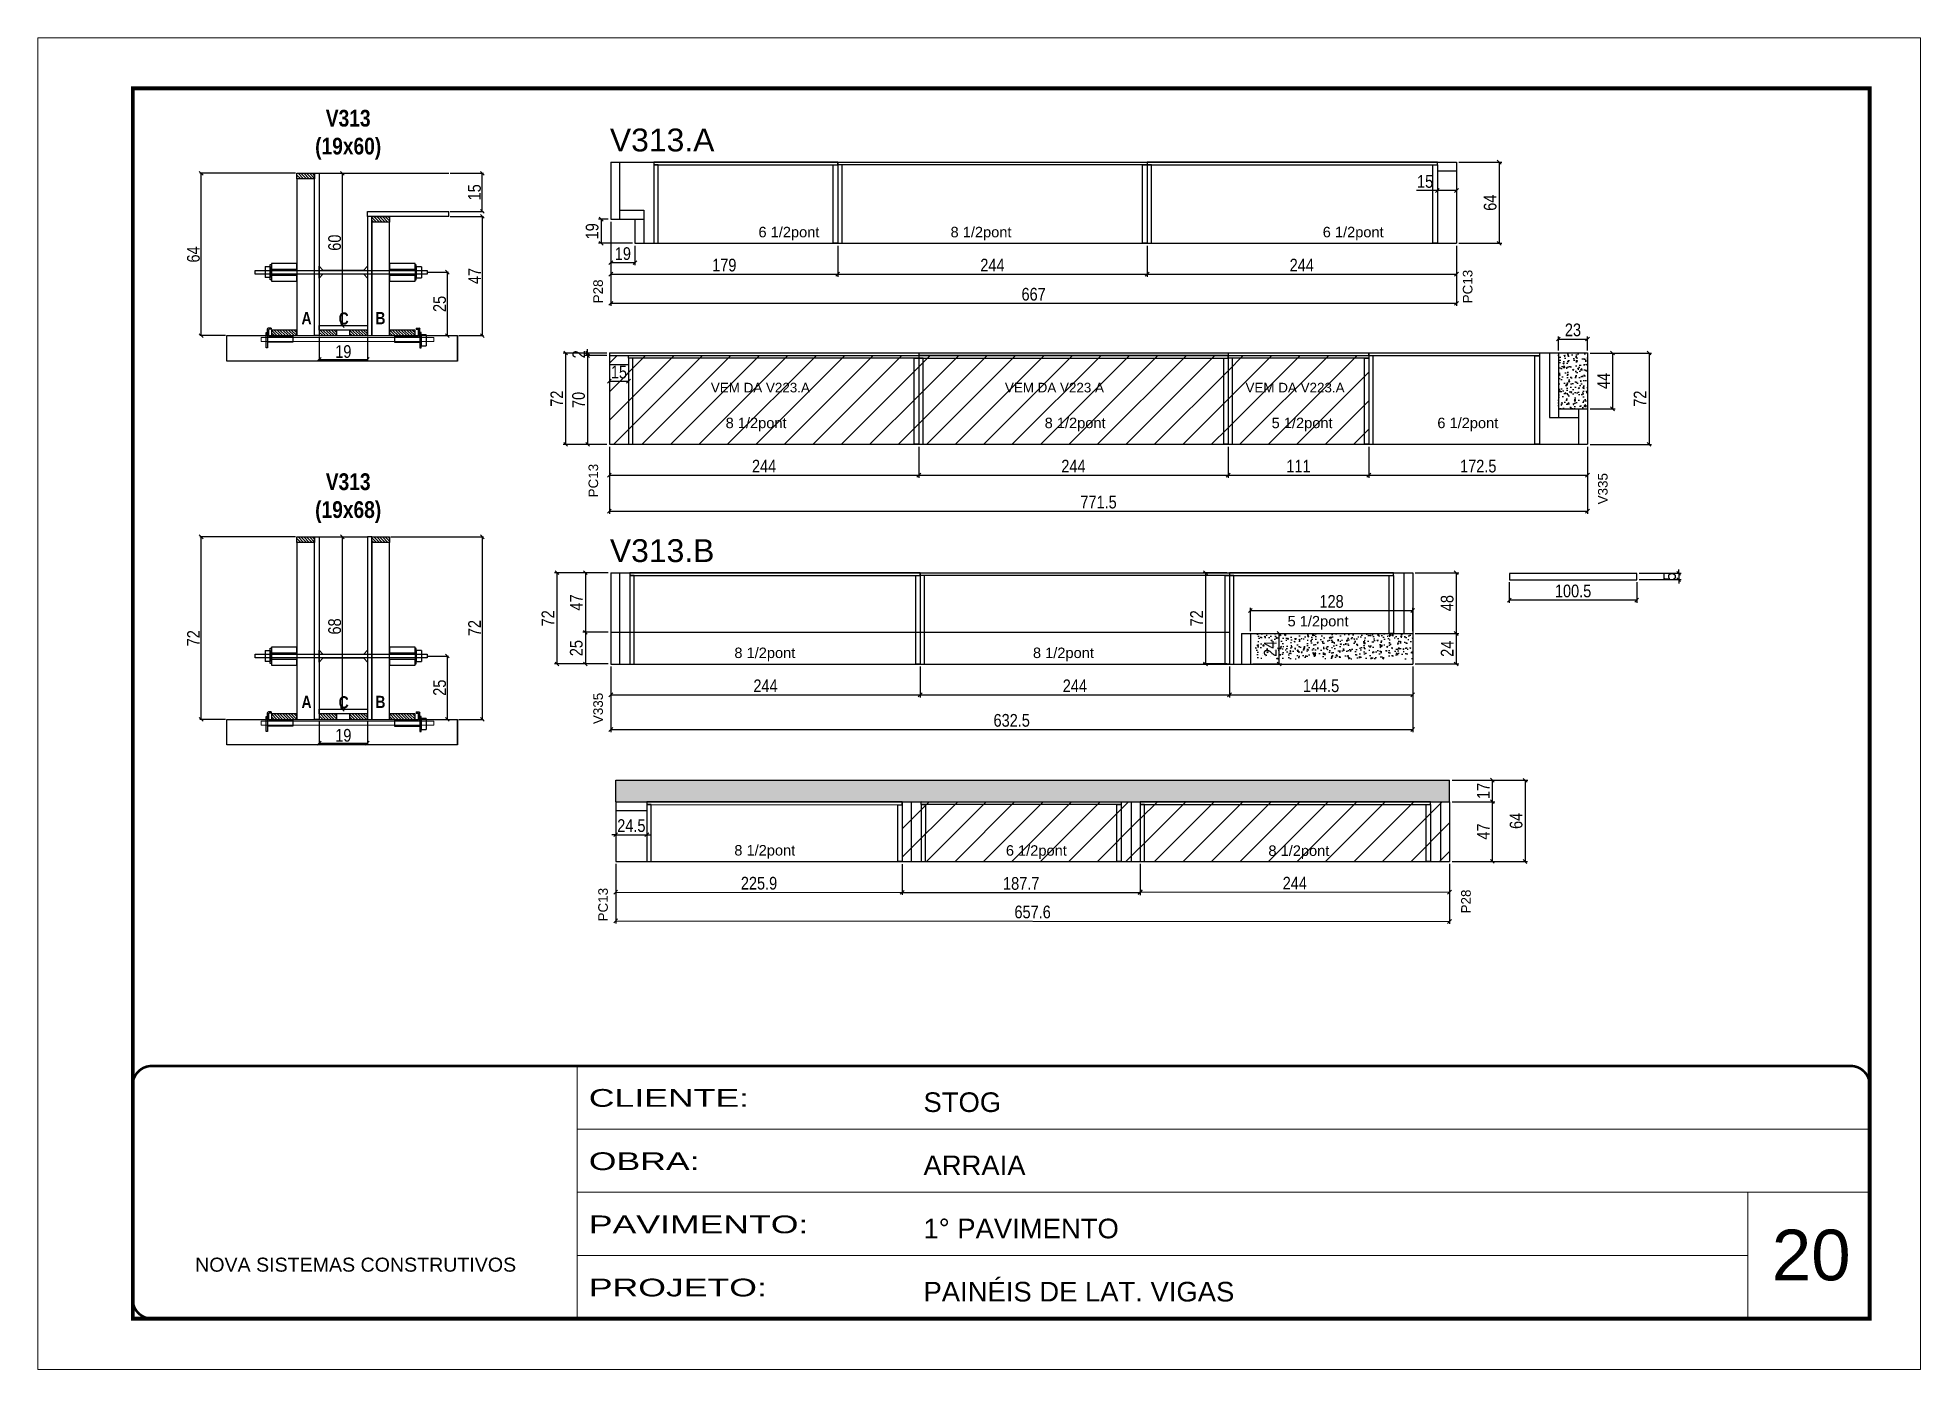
# Model space of a CAD drawing. Extents: x -3394 to 16474, y -5031 to 14397.
# Drawn here: x 9027 to 10512, y 8752 to 9802 of the extents above; entities that cross this region are included whole.
import ezdxf

# ---------------------------------------------------------------- set-up
doc = ezdxf.new("R2010")
doc.units = 0
doc.linetypes.add('CONTINUO', pattern=[0])
doc.linetypes.add('DASHED', pattern=[0.75, 0.5, -0.25])
doc.layers.get('0').update_dxf_attribs({"linetype": 'CONTINUOUS'})
doc.layers.get('Defpoints').update_dxf_attribs({"linetype": 'CONTINUOUS'})
for name, color, linetype in [('1HACHURA MADEIRAS', 1, 'CONTINUOUS'), ('barrote', 251, 'CONTINUOUS'), ('COTA', 241, 'CONTINUOUS'), ('detalhes', 4, 'CONTINUOUS'), ('NOMENCLATURA', 7, 'CONTINUOUS'), ('Painéis', 200, 'CONTINUOUS'), ('PONTALETE', 7, 'CONTINUOUS'), ('presilha', 1, 'CONTINUOUS'), ('SARR_2.2x10', 60, 'CONTINUOUS'), ('SARR_2.2x7', 40, 'CONTINUOUS'), ('SARR_3.5x7', 81, 'CONTINUOUS'), ('Tubo de PVC', 51, 'CONTINUOUS')]:
    doc.layers.add(name, color=color, linetype=linetype)
for name, color, linetype, lineweight in [('CARIMBO', 255, 'CONTINUOUS', 9), ('CONCRETO', 251, 'CONTINUOUS', 25), ('Folhas', 255, 'CONTINUOUS', 9), ('REAPROVEITAMENTO', 251, 'CONTINUOUS', 9), ('SARRAFO DE PRESSAO', 251, 'DASHED', 9), ('SCO-___-LAJ', 2, 'CONTINUOUS', 0)]:
    doc.layers.add(name, color=color, linetype=linetype, lineweight=lineweight)
doc.styles.add('ARIAL', font='arial.ttf')
doc.styles.add('COTA TECNICA', font='techl___.ttf', dxfattribs={"height": 10})
doc.styles.add('COTA TECNICA 2X', font='techl___.ttf', dxfattribs={"height": 10})
doc.styles.add('TECNICA', font='techb___.ttf', dxfattribs={"height": 10})
doc.styles.add('Tecnologia', font='')
doc.styles.get('Tecnologia').set_extended_font_data('Forgotten Futurist')
doc.dimstyles.new('PAINEL', dxfattribs={"dimtxt": 10, "dimasz": 3, "dimexe": 3, "dimexo": 3, "dimgap": 3, "dimtad": 1, "dimdec": 1, "dimzin": 12, "dimdsep": 46, "dimtxsty": 'COTA TECNICA', "dimblk1": 'OBLIQUE', "dimblk2": 'OBLIQUE', "dimsah": 1, "dimcen": 0.9, "dimclrd": 4, "dimclre": 4, "dimclrt": 240, "dimadec": 1, "dimazin": 3, "dimtfac": 1, "dimtdec": 1, "dimtmove": 0, "dimatfit": 3, "dimfxl": 1, "dimtolj": 1, "dimtzin": 12, "dimarcsym": 0})
doc.dimstyles.new('SECAO', dxfattribs={"dimscale": 0.333333, "dimtxt": 5, "dimasz": 9, "dimexe": 3, "dimexo": 3, "dimgap": 3, "dimtad": 1, "dimdec": 1, "dimlfac": 0.5, "dimzin": 12, "dimdsep": 46, "dimtxsty": 'COTA TECNICA 2X', "dimblk1": 'OBLIQUE', "dimblk2": 'OBLIQUE', "dimsah": 1, "dimcen": 0.9, "dimclrd": 4, "dimclre": 4, "dimclrt": 240, "dimadec": 1, "dimazin": 3, "dimtfac": 1, "dimtdec": 1, "dimtmove": 0, "dimatfit": 3, "dimfxl": 1, "dimtolj": 1, "dimtzin": 12, "dimarcsym": 0})

msp = doc.modelspace()

# ---------------------------------------------------------------- texts
at = {"layer": 'CARIMBO', "style": 'ARIAL'}
msp.add_text('20', height=40, dxfattribs=at).set_placement((10395.07, 8822.4))
at = {"layer": 'detalhes', "style": 'TECNICA'}
for s, p in [('A', (9235.33, 9576.31)), ('C', (9264.62, 9575.99)), ('B', (9293.59, 9576.31)), ('A', (9235.33, 9273.7)), ('C', (9264.62, 9273.39)), ('B', (9293.59, 9273.7))]:
    msp.add_text(s, height=9.6, dxfattribs=at).set_placement(p)
at = {"layer": 'NOMENCLATURA', "linetype": 'Continuous', "style": 'ARIAL'}
for s, height, p in [('V313.A', 18, (9478.56, 9712.57)), ('VEM DA V223.A', 7.5671, (9558.21, 9522.55)), ('VEM DA V223.A', 7.5671, (9790.15, 9522.55)), ('VEM DA V223.A', 7.5671, (9979.93, 9522.55)), ('V313.B', 18, (9478.56, 9388.8))]:
    msp.add_text(s, height=height, dxfattribs=at).set_placement(p)
for s, rotation, p in [('P28', 90, (9473.02, 9592.77)), ('PC13', 90, (10158.92, 9592.77)), ('PC13', 90, (9469.28, 9439.76)), ('V335', 90, (10265.51, 9434.26)), ('V335', 90, (9473.02, 9261.01)), ('PC13', 89.9567, (9476.93, 9105.41)), ('P28', 90, (10157.57, 9111.72))]:
    msp.add_text(s, height=7.567, rotation=rotation, dxfattribs=at).set_placement(p)
at = {"layer": 'NOMENCLATURA', "char_height": 13.2, "attachment_point": 2, "style": 'TECNICA'}
for s, insert in [('V313\\P(19x60)', (9272.14, 9745.36)), ('V313\\P(19x68)', (9272.14, 9458.75))]:
    msp.add_mtext_dynamic_manual_height_columns(s, width=13.2, gutter_width=1, heights=[0], dxfattribs=dict(at, insert=insert))
at = {"layer": 'PONTALETE', "linetype": 'Continuous', "style": 'ARIAL'}
for s, p in [('6 1/2pont', (9595.76, 9644.85)), ('8 1/2pont', (9747.27, 9644.85)), ('6 1/2pont', (10040.83, 9644.85)), ('8 1/2pont', (9569.86, 9494.35, 0)), ('8 1/2pont', (9821.5, 9494.35, 0)), ('5 1/2pont', (10000.53, 9494.35, 0)), ('6 1/2pont', (10131.24, 9494.35, 0)), ('5 1/2pont', (10013.1, 9338.05)), ('8 1/2pont', (9576.76, 9313.09)), ('8 1/2pont', (9812.27, 9313.09))]:
    msp.add_text(s, height=8.25, dxfattribs=at).set_placement(p)
for s, p in [('8 1/2pont', (9576.71, 9157.41)), ('6 1/2pont', (9790.92, 9157.25)), ('8 1/2pont', (9997.98, 9157.1))]:
    msp.add_text(s, height=8.25, rotation=359.9567, dxfattribs=at).set_placement(p)

# ---------------------------------------------------------------- blocks, each defined once
blk = doc.blocks.new('9999999999')
at = {"color": 30, "linetype": 'CONTINUO'}
for p, q in [((98564.6, 34230.2), (98564.6, 34429.4)), ((98564.6, 34379.6), (99584, 34379.6)), ((98564.6, 34329.8), (99488, 34329.8)), ((99584, 34329.8), (99488, 34329.8)), ((99488, 34329.8), (99488, 34230.2)), ((98564.6, 34280), (99488, 34280))]:
    blk.add_line(p, q, dxfattribs=at)
at = {"color": 30, "linetype": 'CONTINUO', "const_width": 2}
blk.add_lwpolyline([(99584, 34230.2), (99584, 34414.4, 0.414214), (99569, 34429.4), (98229, 34429.4, 0.414214), (98214, 34414.4), (98214, 34245.2, 0.414214), (98229, 34230.2), (99584, 34230.2)], format="xyb", dxfattribs=at)
at = {"layer": 'Folhas'}
blk.add_lwpolyline([(98139, 34190.2), (99624, 34190.2), (99624, 35240.2), (98139, 35240.2)], close=True, dxfattribs=at)
at = {"layer": 'Folhas', "color": 30, "const_width": 3}
blk.add_lwpolyline([(98214, 34230.2), (99584, 34230.2), (99584, 35200.2), (98214, 35200.2)], close=True, dxfattribs=at)
at = {"color": 7, "linetype": 'Continuous', "ltscale": 5, "style": 'ARIAL'}
for s, height, p in [('STOG', 15.48, (98837.7, 34393.1)), ('ARRAIA', 15.48, (98837.7, 34343.3)), ('1° PAVIMENTO', 15.483, (98837.7, 34293.5)), ('NOVA SISTEMAS CONSTRUTIVOS', 11.059, (98263.2, 34267.2)), ('PAINÉIS DE LAT. VIGAS', 15.483, (98837.7, 34243.7))]:
    blk.add_text(s, height=height, dxfattribs=at).set_placement(p)
at = {"layer": 'Folhas', "color": 7, "style": 'Tecnologia', "width": 1.5}
for s, p in [('CLIENTE:', (98573.7, 34397.2)), ('OBRA:', (98573.7, 34347.3)), ('PAVIMENTO:', (98573.7, 34297.5)), ('PROJETO:', (98573.7, 34247.7))]:
    blk.add_text(s, height=14, dxfattribs=at).set_placement(p)
blk = doc.blocks.new('_Oblique')
at = {"color": 0, "linetype": 'ByBlock', "lineweight": -2}
blk.add_line((-0.5, -0.5), (0.5, 0.5), dxfattribs=at)
blk = doc.blocks.new('*D512')
at = {"layer": 'COTA', "color": 4, "lineweight": -2, "transparency": 16777216}
for p, q in [((9249.3, 9566.3), (9249.3, 9547.6)), ((9287.3, 9566.3), (9287.3, 9547.6)), ((9249.3, 9548.6), (9287.3, 9548.6))]:
    blk.add_line(p, q, dxfattribs=at)
at = {"layer": 'Defpoints', "color": 0, "transparency": 16777216}
for p in [(9249.3, 9567.3), (9287.3, 9567.3), (9287.3, 9548.6)]:
    blk.add_point(p, dxfattribs=at)
at = {"layer": 'COTA', "color": 4, "lineweight": -2, "transparency": 16777216, "xscale": 3, "yscale": 3, "zscale": 3, "rotation": 180}
blk.add_blockref('_Oblique', (9249.3, 9548.6), dxfattribs=at)
at = {"layer": 'COTA', "color": 4, "lineweight": -2, "transparency": 16777216, "xscale": 3, "yscale": 3, "zscale": 3}
blk.add_blockref('_Oblique', (9287.3, 9548.6), dxfattribs=at)
at = {"layer": 'COTA', "color": 240, "transparency": 16777216, "insert": (9268.3, 9554.7), "char_height": 10, "attachment_point": 5, "style": 'COTA TECNICA 2X'}
blk.add_mtext('\\A1;19', dxfattribs=at)
blk = doc.blocks.new('PRESILHA METÁLICA 1')
at = {"layer": 'presilha'}
for p, q in [((0, 13), (6, 13)), ((0, 13), (0, 0)), ((6, 0), (0, 0)), ((6, 15.5), (7.5, 15.5)), ((6, -2.5), (6, 15.5)), ((6, 13), (6, 0)), ((7.5, 10.6), (7.5, 19.9)), ((7.5, 15.5), (7.5, -2.5)), ((37.5, 4.1), (7.5, 4.1)), ((12, 21), (8.6, 21)), ((9, 11.6), (9, 18.9)), ((12, 19.5), (9.6, 19.5)), ((37.5, 11), (9.6, 11)), ((12, 21), (12, 19.5)), ((37.5, 11), (37.5, 4.1)), ((7.5, -2.5), (6, -2.5))]:
    blk.add_line(p, q, dxfattribs=at)
for centre, radius, start, end in [((8.6, 19.9), 1.14, 90, 180), ((9.6, 18.9), 0.57, 90, 180), ((9.6, 11.6), 0.57, 180, 270)]:
    blk.add_arc(centre, radius, start, end, dxfattribs=at)
blk = doc.blocks.new('PRESILHA METÁLICA 2')
at = {"layer": 'presilha'}
for p, q in [((-5.2, 23.5), (-5.2, 22)), ((-5.2, 23.5), (-1.9, 23.5)), ((-0.8, 14.6), (-0.8, 22.4)), ((-30.8, 13.5), (-30.8, 6.6)), ((-30.8, 13.5), (-2.8, 13.5)), ((-30.8, 6.6), (-0.8, 6.6)), ((-5.2, 22), (-2.8, 22)), ((-2.2, 14.1), (-2.2, 21.4)), ((0.8, 18), (-0.8, 18)), ((-0.8, 18), (-0.8, 0)), ((-0.8, 0), (0.8, 0)), ((0.8, 0), (0.8, 18))]:
    blk.add_line(p, q, dxfattribs=at)
for centre, radius, start, end in [((-1.9, 22.4), 1.14, 0, 90), ((-2.8, 21.4), 0.57, 0, 90), ((-2.8, 14.1), 0.57, 270, 0)]:
    blk.add_arc(centre, radius, start, end, dxfattribs=at)
blk = doc.blocks.new('*D513')
at = {"layer": 'COTA', "color": 4, "lineweight": -2, "transparency": 16777216}
for p, q in [((9352.6, 9661.3), (9378.9, 9661.3)), ((9377.9, 9661.3), (9377.9, 9567.3)), ((9359.3, 9567.3), (9378.9, 9567.3))]:
    blk.add_line(p, q, dxfattribs=at)
at = {"layer": 'Defpoints', "color": 0, "transparency": 16777216}
for p in [(9351.6, 9661.3), (9358.3, 9567.3), (9377.9, 9567.3)]:
    blk.add_point(p, dxfattribs=at)
at = {"layer": 'COTA', "color": 4, "lineweight": -2, "transparency": 16777216, "xscale": 3, "yscale": 3, "zscale": 3}
for p, rotation in [((9377.9, 9661.3), 90), ((9377.9, 9567.3), 270)]:
    blk.add_blockref('_Oblique', p, dxfattribs=dict(at, rotation=rotation))
at = {"layer": 'COTA', "color": 240, "transparency": 16777216, "insert": (9371.8, 9614.3), "char_height": 10, "attachment_point": 5, "rotation": 90, "style": 'COTA TECNICA 2X'}
blk.add_mtext('\\A1;47', dxfattribs=at)
blk = doc.blocks.new('*D514')
at = {"layer": 'COTA', "color": 4, "lineweight": -2, "transparency": 16777216}
for p, q in [((9250.3, 9695.3), (9268.6, 9695.3)), ((9267.6, 9575.3), (9267.6, 9695.3)), ((9257.7, 9575.3), (9268.6, 9575.3))]:
    blk.add_line(p, q, dxfattribs=at)
at = {"layer": 'Defpoints', "color": 0, "transparency": 16777216}
for p in [(9249.3, 9695.3), (9267.6, 9695.3), (9256.7, 9575.3)]:
    blk.add_point(p, dxfattribs=at)
at = {"layer": 'COTA', "color": 4, "lineweight": -2, "transparency": 16777216, "xscale": 3, "yscale": 3, "zscale": 3}
for p, rotation in [((9267.6, 9695.3), 90), ((9267.6, 9575.3), 270)]:
    blk.add_blockref('_Oblique', p, dxfattribs=dict(at, rotation=rotation))
at = {"layer": 'COTA', "color": 240, "transparency": 16777216, "insert": (9261.5, 9640.6), "char_height": 10, "attachment_point": 5, "rotation": 90, "style": 'COTA TECNICA 2X'}
blk.add_mtext('\\A1;60', dxfattribs=at)
blk = doc.blocks.new('*D515')
at = {"layer": 'COTA', "color": 4, "lineweight": -2, "transparency": 16777216}
for p, q in [((9352.6, 9695.3), (9378.9, 9695.3)), ((9377.9, 9665.3), (9377.9, 9695.3)), ((9352.6, 9665.3), (9378.9, 9665.3))]:
    blk.add_line(p, q, dxfattribs=at)
at = {"layer": 'Defpoints', "color": 0, "transparency": 16777216}
for p in [(9351.6, 9695.3), (9377.9, 9695.3), (9351.6, 9665.3)]:
    blk.add_point(p, dxfattribs=at)
at = {"layer": 'COTA', "color": 4, "lineweight": -2, "transparency": 16777216, "xscale": 3, "yscale": 3, "zscale": 3}
for p, rotation in [((9377.9, 9695.3), 90), ((9377.9, 9665.3), 270)]:
    blk.add_blockref('_Oblique', p, dxfattribs=dict(at, rotation=rotation))
at = {"layer": 'COTA', "color": 240, "transparency": 16777216, "insert": (9371.8, 9680.3), "char_height": 10, "attachment_point": 5, "rotation": 90, "style": 'COTA TECNICA 2X'}
blk.add_mtext('\\A1;15', dxfattribs=at)
blk = doc.blocks.new('*D516')
at = {"layer": 'COTA', "color": 4, "lineweight": -2, "transparency": 16777216}
for p, q in [((9230.7, 9695.3), (9155.2, 9695.3)), ((9156.2, 9567.3), (9156.2, 9695.3)), ((9175.4, 9567.3), (9155.2, 9567.3))]:
    blk.add_line(p, q, dxfattribs=at)
at = {"layer": 'Defpoints', "color": 0, "transparency": 16777216}
for p in [(9156.2, 9695.3), (9231.7, 9695.3), (9176.4, 9567.3)]:
    blk.add_point(p, dxfattribs=at)
at = {"layer": 'COTA', "color": 4, "lineweight": -2, "transparency": 16777216, "xscale": 3, "yscale": 3, "zscale": 3}
for p, rotation in [((9156.2, 9695.3), 90), ((9156.2, 9567.3), 270)]:
    blk.add_blockref('_Oblique', p, dxfattribs=dict(at, rotation=rotation))
at = {"layer": 'COTA', "color": 240, "transparency": 16777216, "insert": (9150.1, 9631.3), "char_height": 10, "attachment_point": 5, "rotation": 90, "style": 'COTA TECNICA 2X'}
blk.add_mtext('\\A1;64', dxfattribs=at)
blk = doc.blocks.new('*D517')
at = {"layer": 'COTA', "color": 4, "lineweight": -2, "transparency": 16777216}
for p, q in [((9335.3, 9617.3), (9351.4, 9617.3)), ((9350.4, 9567.3), (9350.4, 9617.3)), ((9325.9, 9567.3), (9351.4, 9567.3))]:
    blk.add_line(p, q, dxfattribs=at)
at = {"layer": 'Defpoints', "color": 0, "transparency": 16777216}
for p in [(9334.3, 9617.3), (9350.4, 9617.3), (9324.9, 9567.3)]:
    blk.add_point(p, dxfattribs=at)
at = {"layer": 'COTA', "color": 4, "lineweight": -2, "transparency": 16777216, "xscale": 3, "yscale": 3, "zscale": 3}
for p, rotation in [((9350.4, 9617.3), 90), ((9350.4, 9567.3), 270)]:
    blk.add_blockref('_Oblique', p, dxfattribs=dict(at, rotation=rotation))
at = {"layer": 'COTA', "color": 240, "transparency": 16777216, "insert": (9344.3, 9592.3), "char_height": 10, "attachment_point": 5, "rotation": 90, "style": 'COTA TECNICA 2X'}
blk.add_mtext('\\A1;25', dxfattribs=at)
blk = doc.blocks.new('*D519')
at = {"layer": 'COTA', "color": 4, "linetype": 'Continuous', "lineweight": -2, "transparency": 16777216}
for p, q in [((9479.3, 9657.1), (9479.3, 9613.8)), ((9658.3, 9638.1), (9658.3, 9613.8)), ((9479.3, 9615.8), (9658.3, 9615.8))]:
    blk.add_line(p, q, dxfattribs=at)
at = {"layer": 'Defpoints', "color": 0, "linetype": 'Continuous', "transparency": 16777216}
for p in [(9479.3, 9659.1), (9658.3, 9640.1), (9658.3, 9615.8)]:
    blk.add_point(p, dxfattribs=at)
at = {"layer": 'COTA', "color": 4, "linetype": 'Continuous', "lineweight": -2, "transparency": 16777216, "xscale": 3, "yscale": 3, "zscale": 3, "rotation": 180}
blk.add_blockref('_Oblique', (9479.3, 9615.8), dxfattribs=at)
at = {"layer": 'COTA', "color": 4, "linetype": 'Continuous', "lineweight": -2, "transparency": 16777216, "xscale": 3, "yscale": 3, "zscale": 3}
blk.add_blockref('_Oblique', (9658.3, 9615.8), dxfattribs=at)
at = {"layer": 'COTA', "color": 240, "linetype": 'Continuous', "transparency": 16777216, "insert": (9568.8, 9622.9), "char_height": 10, "attachment_point": 5, "style": 'COTA TECNICA'}
blk.add_mtext('\\A1;179', dxfattribs=at)
blk = doc.blocks.new('*D518')
at = {"layer": 'COTA', "color": 4, "linetype": 'Continuous', "lineweight": -2, "transparency": 16777216}
for p, q in [((9658.3, 9638.1), (9658.3, 9613.8)), ((9902.3, 9638.1), (9902.3, 9613.8)), ((9658.3, 9615.8), (9902.3, 9615.8))]:
    blk.add_line(p, q, dxfattribs=at)
at = {"layer": 'Defpoints', "color": 0, "linetype": 'Continuous', "transparency": 16777216}
for p in [(9658.3, 9640.1), (9902.3, 9640.1), (9902.3, 9615.8)]:
    blk.add_point(p, dxfattribs=at)
at = {"layer": 'COTA', "color": 4, "linetype": 'Continuous', "lineweight": -2, "transparency": 16777216, "xscale": 3, "yscale": 3, "zscale": 3, "rotation": 180}
blk.add_blockref('_Oblique', (9658.3, 9615.8), dxfattribs=at)
at = {"layer": 'COTA', "color": 4, "linetype": 'Continuous', "lineweight": -2, "transparency": 16777216, "xscale": 3, "yscale": 3, "zscale": 3}
blk.add_blockref('_Oblique', (9902.3, 9615.8), dxfattribs=at)
at = {"layer": 'COTA', "color": 240, "linetype": 'Continuous', "transparency": 16777216, "insert": (9780.3, 9622.9), "char_height": 10, "attachment_point": 5, "style": 'COTA TECNICA'}
blk.add_mtext('\\A1;244', dxfattribs=at)
blk = doc.blocks.new('*D523')
at = {"layer": 'COTA', "color": 4, "linetype": 'Continuous', "lineweight": -2, "transparency": 16777216}
for p, q in [((9902.3, 9638.1), (9902.3, 9613.8)), ((10146.3, 9638.1), (10146.3, 9613.8)), ((9902.3, 9615.8), (10146.3, 9615.8))]:
    blk.add_line(p, q, dxfattribs=at)
at = {"layer": 'Defpoints', "color": 0, "linetype": 'Continuous', "transparency": 16777216}
for p in [(9902.3, 9640.1), (10146.3, 9640.1), (10146.3, 9615.8)]:
    blk.add_point(p, dxfattribs=at)
at = {"layer": 'COTA', "color": 4, "linetype": 'Continuous', "lineweight": -2, "transparency": 16777216, "xscale": 3, "yscale": 3, "zscale": 3, "rotation": 180}
blk.add_blockref('_Oblique', (9902.3, 9615.8), dxfattribs=at)
at = {"layer": 'COTA', "color": 4, "linetype": 'Continuous', "lineweight": -2, "transparency": 16777216, "xscale": 3, "yscale": 3, "zscale": 3}
blk.add_blockref('_Oblique', (10146.3, 9615.8), dxfattribs=at)
at = {"layer": 'COTA', "color": 240, "linetype": 'Continuous', "transparency": 16777216, "insert": (10024.3, 9622.9), "char_height": 10, "attachment_point": 5, "style": 'COTA TECNICA'}
blk.add_mtext('\\A1;244', dxfattribs=at)
blk = doc.blocks.new('*D526')
at = {"layer": 'COTA', "color": 4, "linetype": 'Continuous', "lineweight": -2, "transparency": 16777216}
for p, q in [((10251.7, 9553.6), (10300.2, 9553.6)), ((10298.2, 9553.6), (10298.2, 9481.6)), ((10251.7, 9481.6), (10300.2, 9481.6))]:
    blk.add_line(p, q, dxfattribs=at)
at = {"layer": 'Defpoints', "color": 0, "linetype": 'Continuous', "transparency": 16777216}
for p in [(10249.7, 9553.6), (10249.7, 9481.6), (10298.2, 9481.6)]:
    blk.add_point(p, dxfattribs=at)
at = {"layer": 'COTA', "color": 4, "linetype": 'Continuous', "lineweight": -2, "transparency": 16777216, "xscale": 3, "yscale": 3, "zscale": 3}
for p, rotation in [((10298.2, 9553.6), 90), ((10298.2, 9481.6), 270)]:
    blk.add_blockref('_Oblique', p, dxfattribs=dict(at, rotation=rotation))
at = {"layer": 'COTA', "color": 240, "linetype": 'Continuous', "transparency": 16777216, "insert": (10291.1, 9517.6), "char_height": 10, "attachment_point": 5, "rotation": 90, "style": 'COTA TECNICA'}
blk.add_mtext('\\A1;72', dxfattribs=at)
blk = doc.blocks.new('*D527')
at = {"layer": 'COTA', "color": 4, "linetype": 'Continuous', "lineweight": -2, "transparency": 16777216}
for p, q in [((10077.2, 9479.6), (10077.2, 9455.3)), ((10249.7, 9479.6), (10249.7, 9455.3)), ((10077.2, 9457.3), (10249.7, 9457.3))]:
    blk.add_line(p, q, dxfattribs=at)
at = {"layer": 'Defpoints', "color": 0, "linetype": 'Continuous', "transparency": 16777216}
for p in [(10077.2, 9481.6), (10249.7, 9481.6), (10249.7, 9457.3)]:
    blk.add_point(p, dxfattribs=at)
at = {"layer": 'COTA', "color": 4, "linetype": 'Continuous', "lineweight": -2, "transparency": 16777216, "xscale": 3, "yscale": 3, "zscale": 3, "rotation": 180}
blk.add_blockref('_Oblique', (10077.2, 9457.3), dxfattribs=at)
at = {"layer": 'COTA', "color": 4, "linetype": 'Continuous', "lineweight": -2, "transparency": 16777216, "xscale": 3, "yscale": 3, "zscale": 3}
blk.add_blockref('_Oblique', (10249.7, 9457.3), dxfattribs=at)
at = {"layer": 'COTA', "color": 240, "linetype": 'Continuous', "transparency": 16777216, "insert": (10163.5, 9464.4), "char_height": 10, "attachment_point": 5, "style": 'COTA TECNICA'}
blk.add_mtext('\\A1;172.5', dxfattribs=at)
blk = doc.blocks.new('*D524')
at = {"layer": 'COTA', "color": 4, "linetype": 'Continuous', "lineweight": -2, "transparency": 16777216}
for p, q in [((9722.2, 9479.6), (9722.2, 9455.3)), ((9966.2, 9479.6), (9966.2, 9455.3)), ((9722.2, 9457.3), (9966.2, 9457.3))]:
    blk.add_line(p, q, dxfattribs=at)
at = {"layer": 'Defpoints', "color": 0, "linetype": 'Continuous', "transparency": 16777216}
for p in [(9722.2, 9481.6), (9966.2, 9481.6), (9966.2, 9457.3)]:
    blk.add_point(p, dxfattribs=at)
at = {"layer": 'COTA', "color": 4, "linetype": 'Continuous', "lineweight": -2, "transparency": 16777216, "xscale": 3, "yscale": 3, "zscale": 3, "rotation": 180}
blk.add_blockref('_Oblique', (9722.2, 9457.3), dxfattribs=at)
at = {"layer": 'COTA', "color": 4, "linetype": 'Continuous', "lineweight": -2, "transparency": 16777216, "xscale": 3, "yscale": 3, "zscale": 3}
blk.add_blockref('_Oblique', (9966.2, 9457.3), dxfattribs=at)
at = {"layer": 'COTA', "color": 240, "linetype": 'Continuous', "transparency": 16777216, "insert": (9844.2, 9464.4), "char_height": 10, "attachment_point": 5, "style": 'COTA TECNICA'}
blk.add_mtext('\\A1;244', dxfattribs=at)
blk = doc.blocks.new('*D525')
at = {"layer": 'COTA', "color": 4, "linetype": 'Continuous', "lineweight": -2, "transparency": 16777216}
for p, q in [((9478.2, 9479.6), (9478.2, 9455.3)), ((9722.2, 9479.6), (9722.2, 9455.3)), ((9478.2, 9457.3), (9722.2, 9457.3))]:
    blk.add_line(p, q, dxfattribs=at)
at = {"layer": 'Defpoints', "color": 0, "linetype": 'Continuous', "transparency": 16777216}
for p in [(9478.2, 9481.6), (9722.2, 9481.6), (9722.2, 9457.3)]:
    blk.add_point(p, dxfattribs=at)
at = {"layer": 'COTA', "color": 4, "linetype": 'Continuous', "lineweight": -2, "transparency": 16777216, "xscale": 3, "yscale": 3, "zscale": 3, "rotation": 180}
blk.add_blockref('_Oblique', (9478.2, 9457.3), dxfattribs=at)
at = {"layer": 'COTA', "color": 4, "linetype": 'Continuous', "lineweight": -2, "transparency": 16777216, "xscale": 3, "yscale": 3, "zscale": 3}
blk.add_blockref('_Oblique', (9722.2, 9457.3), dxfattribs=at)
at = {"layer": 'COTA', "color": 240, "linetype": 'Continuous', "transparency": 16777216, "insert": (9600.2, 9464.4), "char_height": 10, "attachment_point": 5, "style": 'COTA TECNICA'}
blk.add_mtext('\\A1;244', dxfattribs=at)
blk = doc.blocks.new('*D528')
at = {"layer": 'COTA', "color": 4, "linetype": 'Continuous', "lineweight": -2, "transparency": 16777216}
for p, q in [((10251.7, 9553.6), (10271.4, 9553.6)), ((10269.4, 9553.6), (10269.4, 9509.6)), ((10251.7, 9509.6), (10271.4, 9509.6))]:
    blk.add_line(p, q, dxfattribs=at)
at = {"layer": 'Defpoints', "color": 0, "linetype": 'Continuous', "transparency": 16777216}
for p in [(10249.7, 9553.6), (10249.7, 9509.6), (10269.4, 9509.6)]:
    blk.add_point(p, dxfattribs=at)
at = {"layer": 'COTA', "color": 4, "linetype": 'Continuous', "lineweight": -2, "transparency": 16777216, "xscale": 3, "yscale": 3, "zscale": 3}
for p, rotation in [((10269.4, 9553.6), 90), ((10269.4, 9509.6), 270)]:
    blk.add_blockref('_Oblique', p, dxfattribs=dict(at, rotation=rotation))
at = {"layer": 'COTA', "color": 240, "linetype": 'Continuous', "transparency": 16777216, "insert": (10262.3, 9531.6), "char_height": 10, "attachment_point": 5, "rotation": 90, "style": 'COTA TECNICA'}
blk.add_mtext('\\A1;44', dxfattribs=at)
blk = doc.blocks.new('*D529')
at = {"layer": 'COTA', "color": 4, "linetype": 'Continuous', "lineweight": -2, "transparency": 16777216}
for p, q in [((10226.7, 9555.6), (10226.7, 9566.6)), ((10226.7, 9564.6), (10249.7, 9564.6)), ((10249.7, 9555.6), (10249.7, 9566.6))]:
    blk.add_line(p, q, dxfattribs=at)
at = {"layer": 'Defpoints', "color": 0, "linetype": 'Continuous', "transparency": 16777216}
for p in [(10249.7, 9564.6), (10226.7, 9553.6), (10249.7, 9553.6)]:
    blk.add_point(p, dxfattribs=at)
at = {"layer": 'COTA', "color": 4, "linetype": 'Continuous', "lineweight": -2, "transparency": 16777216, "xscale": 3, "yscale": 3, "zscale": 3, "rotation": 180}
blk.add_blockref('_Oblique', (10226.7, 9564.6), dxfattribs=at)
at = {"layer": 'COTA', "color": 4, "linetype": 'Continuous', "lineweight": -2, "transparency": 16777216, "xscale": 3, "yscale": 3, "zscale": 3}
blk.add_blockref('_Oblique', (10249.7, 9564.6), dxfattribs=at)
at = {"layer": 'COTA', "color": 240, "linetype": 'Continuous', "transparency": 16777216, "insert": (10238.2, 9571.8), "char_height": 10, "attachment_point": 5, "style": 'COTA TECNICA'}
blk.add_mtext('\\A1;23', dxfattribs=at)
blk = doc.blocks.new('*D530')
at = {"layer": 'COTA', "color": 4, "linetype": 'Continuous', "lineweight": -2, "transparency": 16777216}
for p, q in [((10148.3, 9704.1), (10182, 9704.1)), ((10180, 9704.1), (10180, 9640.1)), ((10148.3, 9640.1), (10182, 9640.1))]:
    blk.add_line(p, q, dxfattribs=at)
at = {"layer": 'Defpoints', "color": 0, "linetype": 'Continuous', "transparency": 16777216}
for p in [(10146.3, 9704.1), (10146.3, 9640.1), (10180, 9640.1)]:
    blk.add_point(p, dxfattribs=at)
at = {"layer": 'COTA', "color": 4, "linetype": 'Continuous', "lineweight": -2, "transparency": 16777216, "xscale": 3, "yscale": 3, "zscale": 3}
for p, rotation in [((10180, 9704.1), 90), ((10180, 9640.1), 270)]:
    blk.add_blockref('_Oblique', p, dxfattribs=dict(at, rotation=rotation))
at = {"layer": 'COTA', "color": 240, "linetype": 'Continuous', "transparency": 16777216, "insert": (10172.9, 9672.1), "char_height": 10, "attachment_point": 5, "rotation": 90, "style": 'COTA TECNICA'}
blk.add_mtext('\\A1;64', dxfattribs=at)
blk = doc.blocks.new('*D532')
at = {"layer": 'COTA', "color": 4, "linetype": 'Continuous', "lineweight": -2, "transparency": 16777216}
for p, q in [((9479.3, 9306.4), (9479.3, 9282.1)), ((9723.3, 9306.4), (9723.3, 9282.1)), ((9479.3, 9284.1), (9723.3, 9284.1))]:
    blk.add_line(p, q, dxfattribs=at)
at = {"layer": 'Defpoints', "color": 0, "linetype": 'Continuous', "transparency": 16777216}
for p in [(9479.3, 9308.4), (9723.3, 9308.4), (9723.3, 9284.1)]:
    blk.add_point(p, dxfattribs=at)
at = {"layer": 'COTA', "color": 4, "linetype": 'Continuous', "lineweight": -2, "transparency": 16777216, "xscale": 3, "yscale": 3, "zscale": 3, "rotation": 180}
blk.add_blockref('_Oblique', (9479.3, 9284.1), dxfattribs=at)
at = {"layer": 'COTA', "color": 4, "linetype": 'Continuous', "lineweight": -2, "transparency": 16777216, "xscale": 3, "yscale": 3, "zscale": 3}
blk.add_blockref('_Oblique', (9723.3, 9284.1), dxfattribs=at)
at = {"layer": 'COTA', "color": 240, "linetype": 'Continuous', "transparency": 16777216, "insert": (9601.3, 9291.2), "char_height": 10, "attachment_point": 5, "style": 'COTA TECNICA'}
blk.add_mtext('\\A1;244', dxfattribs=at)
blk = doc.blocks.new('*D531')
at = {"layer": 'COTA', "color": 4, "linetype": 'Continuous', "lineweight": -2, "transparency": 16777216}
for p, q in [((9723.3, 9306.4), (9723.3, 9282.1)), ((9967.3, 9306.4), (9967.3, 9282.1)), ((9723.3, 9284.1), (9967.3, 9284.1))]:
    blk.add_line(p, q, dxfattribs=at)
at = {"layer": 'Defpoints', "color": 0, "linetype": 'Continuous', "transparency": 16777216}
for p in [(9723.3, 9308.4), (9967.3, 9308.4), (9967.3, 9284.1)]:
    blk.add_point(p, dxfattribs=at)
at = {"layer": 'COTA', "color": 4, "linetype": 'Continuous', "lineweight": -2, "transparency": 16777216, "xscale": 3, "yscale": 3, "zscale": 3, "rotation": 180}
blk.add_blockref('_Oblique', (9723.3, 9284.1), dxfattribs=at)
at = {"layer": 'COTA', "color": 4, "linetype": 'Continuous', "lineweight": -2, "transparency": 16777216, "xscale": 3, "yscale": 3, "zscale": 3}
blk.add_blockref('_Oblique', (9967.3, 9284.1), dxfattribs=at)
at = {"layer": 'COTA', "color": 240, "linetype": 'Continuous', "transparency": 16777216, "insert": (9845.3, 9291.2), "char_height": 10, "attachment_point": 5, "style": 'COTA TECNICA'}
blk.add_mtext('\\A1;244', dxfattribs=at)
blk = doc.blocks.new('*D533')
at = {"layer": 'COTA', "color": 4, "linetype": 'Continuous', "lineweight": -2, "transparency": 16777216}
for p, q in [((9479.3, 9657.1), (9479.3, 9590.8)), ((10146.3, 9638.1), (10146.3, 9590.8)), ((9479.3, 9592.8), (10146.3, 9592.8))]:
    blk.add_line(p, q, dxfattribs=at)
at = {"layer": 'Defpoints', "color": 0, "linetype": 'Continuous', "transparency": 16777216}
for p in [(9479.3, 9659.1), (10146.3, 9640.1), (10146.3, 9592.8)]:
    blk.add_point(p, dxfattribs=at)
at = {"layer": 'COTA', "color": 4, "linetype": 'Continuous', "lineweight": -2, "transparency": 16777216, "xscale": 3, "yscale": 3, "zscale": 3, "rotation": 180}
blk.add_blockref('_Oblique', (9479.3, 9592.8), dxfattribs=at)
at = {"layer": 'COTA', "color": 4, "linetype": 'Continuous', "lineweight": -2, "transparency": 16777216, "xscale": 3, "yscale": 3, "zscale": 3}
blk.add_blockref('_Oblique', (10146.3, 9592.8), dxfattribs=at)
at = {"layer": 'COTA', "color": 240, "linetype": 'Continuous', "transparency": 16777216, "insert": (9812.8, 9599.9), "char_height": 10, "attachment_point": 5, "style": 'COTA TECNICA'}
blk.add_mtext('\\A1;667', dxfattribs=at)
blk = doc.blocks.new('*D534')
at = {"layer": 'COTA', "color": 4, "linetype": 'Continuous', "lineweight": -2, "transparency": 16777216}
for p, q in [((10131.3, 9695.1), (10131.3, 9679.7)), ((10146.3, 9695.1), (10146.3, 9679.7)), ((10131.3, 9681.7), (10114.9, 9681.7)), ((10146.3, 9681.7), (10131.3, 9681.7))]:
    blk.add_line(p, q, dxfattribs=at)
at = {"layer": 'Defpoints', "color": 0, "linetype": 'Continuous', "transparency": 16777216}
for p in [(10131.3, 9697.1), (10146.3, 9697.1), (10131.3, 9681.7)]:
    blk.add_point(p, dxfattribs=at)
at = {"layer": 'COTA', "color": 4, "linetype": 'Continuous', "lineweight": -2, "transparency": 16777216, "xscale": 3, "yscale": 3, "zscale": 3, "rotation": 180}
blk.add_blockref('_Oblique', (10131.3, 9681.7), dxfattribs=at)
at = {"layer": 'COTA', "color": 4, "linetype": 'Continuous', "lineweight": -2, "transparency": 16777216, "xscale": 3, "yscale": 3, "zscale": 3}
blk.add_blockref('_Oblique', (10146.3, 9681.7), dxfattribs=at)
at = {"layer": 'COTA', "color": 240, "linetype": 'Continuous', "transparency": 16777216, "insert": (10121.6, 9688.8), "char_height": 10, "attachment_point": 5, "style": 'COTA TECNICA'}
blk.add_mtext('\\A1;15', dxfattribs=at)
blk = doc.blocks.new('*D535')
at = {"layer": 'COTA', "color": 4, "linetype": 'Continuous', "lineweight": -2, "transparency": 16777216}
for p, q in [((9478.2, 9477.6), (9478.2, 9426.9)), ((10249.7, 9477.6), (10249.7, 9426.9)), ((9478.2, 9428.9), (10249.7, 9428.9))]:
    blk.add_line(p, q, dxfattribs=at)
at = {"layer": 'Defpoints', "color": 0, "linetype": 'Continuous', "transparency": 16777216}
for p in [(9478.2, 9479.6), (10249.7, 9479.6), (10249.7, 9428.9)]:
    blk.add_point(p, dxfattribs=at)
at = {"layer": 'COTA', "color": 4, "linetype": 'Continuous', "lineweight": -2, "transparency": 16777216, "xscale": 3, "yscale": 3, "zscale": 3, "rotation": 180}
blk.add_blockref('_Oblique', (9478.2, 9428.9), dxfattribs=at)
at = {"layer": 'COTA', "color": 4, "linetype": 'Continuous', "lineweight": -2, "transparency": 16777216, "xscale": 3, "yscale": 3, "zscale": 3}
blk.add_blockref('_Oblique', (10249.7, 9428.9), dxfattribs=at)
at = {"layer": 'COTA', "color": 240, "linetype": 'Continuous', "transparency": 16777216, "insert": (9864, 9436), "char_height": 10, "attachment_point": 5, "style": 'COTA TECNICA'}
blk.add_mtext('\\A1;771.5', dxfattribs=at)
blk = doc.blocks.new('*D536')
at = {"layer": 'COTA', "color": 4, "linetype": 'Continuous', "lineweight": -2, "transparency": 16777216}
for p, q in [((9478.2, 9542.6), (9478.2, 9529.4)), ((9493.2, 9542.6), (9493.2, 9529.4)), ((9478.2, 9531.4), (9493.2, 9531.4))]:
    blk.add_line(p, q, dxfattribs=at)
at = {"layer": 'Defpoints', "color": 0, "linetype": 'Continuous', "transparency": 16777216}
for p in [(9478.2, 9544.6), (9493.2, 9544.6), (9493.2, 9531.4)]:
    blk.add_point(p, dxfattribs=at)
at = {"layer": 'COTA', "color": 4, "linetype": 'Continuous', "lineweight": -2, "transparency": 16777216, "xscale": 3, "yscale": 3, "zscale": 3, "rotation": 180}
blk.add_blockref('_Oblique', (9478.2, 9531.4), dxfattribs=at)
at = {"layer": 'COTA', "color": 4, "linetype": 'Continuous', "lineweight": -2, "transparency": 16777216, "xscale": 3, "yscale": 3, "zscale": 3}
blk.add_blockref('_Oblique', (9493.2, 9531.4), dxfattribs=at)
at = {"layer": 'COTA', "color": 240, "linetype": 'Continuous', "transparency": 16777216, "insert": (9485.7, 9538.5), "char_height": 10, "attachment_point": 5, "style": 'COTA TECNICA'}
blk.add_mtext('\\A1;15', dxfattribs=at)
blk = doc.blocks.new('*D537')
at = {"layer": 'COTA', "color": 4, "linetype": 'Continuous', "lineweight": -2, "transparency": 16777216}
for p, q in [((9966.2, 9479.6), (9966.2, 9455.3)), ((10077.2, 9479.6), (10077.2, 9455.3)), ((9966.2, 9457.3), (10077.2, 9457.3))]:
    blk.add_line(p, q, dxfattribs=at)
at = {"layer": 'Defpoints', "color": 0, "linetype": 'Continuous', "transparency": 16777216}
for p in [(9966.2, 9481.6), (10077.2, 9481.6), (10077.2, 9457.3)]:
    blk.add_point(p, dxfattribs=at)
at = {"layer": 'COTA', "color": 4, "linetype": 'Continuous', "lineweight": -2, "transparency": 16777216, "xscale": 3, "yscale": 3, "zscale": 3, "rotation": 180}
blk.add_blockref('_Oblique', (9966.2, 9457.3), dxfattribs=at)
at = {"layer": 'COTA', "color": 4, "linetype": 'Continuous', "lineweight": -2, "transparency": 16777216, "xscale": 3, "yscale": 3, "zscale": 3}
blk.add_blockref('_Oblique', (10077.2, 9457.3), dxfattribs=at)
at = {"layer": 'COTA', "color": 240, "linetype": 'Continuous', "transparency": 16777216, "insert": (10021.7, 9464.4), "char_height": 10, "attachment_point": 5, "style": 'COTA TECNICA'}
blk.add_mtext('\\A1;111', dxfattribs=at)
blk = doc.blocks.new('*D538')
at = {"layer": 'COTA', "color": 4, "linetype": 'Continuous', "lineweight": -2, "transparency": 16777216}
for p, q in [((9479.3, 9306.4), (9479.3, 9254.7)), ((10111.8, 9306.4), (10111.8, 9254.7)), ((9479.3, 9256.7), (10111.8, 9256.7))]:
    blk.add_line(p, q, dxfattribs=at)
at = {"layer": 'Defpoints', "color": 0, "linetype": 'Continuous', "transparency": 16777216}
for p in [(9479.3, 9308.4), (10111.8, 9308.4), (10111.8, 9256.7)]:
    blk.add_point(p, dxfattribs=at)
at = {"layer": 'COTA', "color": 4, "linetype": 'Continuous', "lineweight": -2, "transparency": 16777216, "xscale": 3, "yscale": 3, "zscale": 3, "rotation": 180}
blk.add_blockref('_Oblique', (9479.3, 9256.7), dxfattribs=at)
at = {"layer": 'COTA', "color": 4, "linetype": 'Continuous', "lineweight": -2, "transparency": 16777216, "xscale": 3, "yscale": 3, "zscale": 3}
blk.add_blockref('_Oblique', (10111.8, 9256.7), dxfattribs=at)
at = {"layer": 'COTA', "color": 240, "linetype": 'Continuous', "transparency": 16777216, "insert": (9795.5, 9263.9), "char_height": 10, "attachment_point": 5, "style": 'COTA TECNICA'}
blk.add_mtext('\\A1;632.5', dxfattribs=at)
blk = doc.blocks.new('*D539')
at = {"layer": 'COTA', "color": 4, "lineweight": -2, "transparency": 16777216}
for p, q in [((9249.3, 9263.7), (9249.3, 9245)), ((9287.3, 9263.7), (9287.3, 9245)), ((9249.3, 9246), (9287.3, 9246))]:
    blk.add_line(p, q, dxfattribs=at)
at = {"layer": 'Defpoints', "color": 0, "transparency": 16777216}
for p in [(9249.3, 9264.7), (9287.3, 9264.7), (9287.3, 9246)]:
    blk.add_point(p, dxfattribs=at)
at = {"layer": 'COTA', "color": 4, "lineweight": -2, "transparency": 16777216, "xscale": 3, "yscale": 3, "zscale": 3, "rotation": 180}
blk.add_blockref('_Oblique', (9249.3, 9246), dxfattribs=at)
at = {"layer": 'COTA', "color": 4, "lineweight": -2, "transparency": 16777216, "xscale": 3, "yscale": 3, "zscale": 3}
blk.add_blockref('_Oblique', (9287.3, 9246), dxfattribs=at)
at = {"layer": 'COTA', "color": 240, "transparency": 16777216, "insert": (9268.3, 9252.1), "char_height": 10, "attachment_point": 5, "style": 'COTA TECNICA 2X'}
blk.add_mtext('\\A1;19', dxfattribs=at)
blk = doc.blocks.new('*D540')
at = {"layer": 'COTA', "color": 4, "lineweight": -2, "transparency": 16777216}
for p, q in [((9305.9, 9408.7), (9378.9, 9408.7)), ((9377.9, 9408.7), (9377.9, 9264.7)), ((9359.3, 9264.7), (9378.9, 9264.7))]:
    blk.add_line(p, q, dxfattribs=at)
at = {"layer": 'Defpoints', "color": 0, "transparency": 16777216}
for p in [(9304.9, 9408.7), (9358.3, 9264.7), (9377.9, 9264.7)]:
    blk.add_point(p, dxfattribs=at)
at = {"layer": 'COTA', "color": 4, "lineweight": -2, "transparency": 16777216, "xscale": 3, "yscale": 3, "zscale": 3}
for p, rotation in [((9377.9, 9408.7), 90), ((9377.9, 9264.7), 270)]:
    blk.add_blockref('_Oblique', p, dxfattribs=dict(at, rotation=rotation))
at = {"layer": 'COTA', "color": 240, "transparency": 16777216, "insert": (9371.8, 9336.7), "char_height": 10, "attachment_point": 5, "rotation": 90, "style": 'COTA TECNICA 2X'}
blk.add_mtext('\\A1;72', dxfattribs=at)
blk = doc.blocks.new('*D541')
at = {"layer": 'COTA', "color": 4, "lineweight": -2, "transparency": 16777216}
for p, q in [((9250.3, 9408.7), (9268.6, 9408.7)), ((9267.6, 9272.7), (9267.6, 9408.7)), ((9257.7, 9272.7), (9268.6, 9272.7))]:
    blk.add_line(p, q, dxfattribs=at)
at = {"layer": 'Defpoints', "color": 0, "transparency": 16777216}
for p in [(9249.3, 9408.7), (9267.6, 9408.7), (9256.7, 9272.7)]:
    blk.add_point(p, dxfattribs=at)
at = {"layer": 'COTA', "color": 4, "lineweight": -2, "transparency": 16777216, "xscale": 3, "yscale": 3, "zscale": 3}
for p, rotation in [((9267.6, 9408.7), 90), ((9267.6, 9272.7), 270)]:
    blk.add_blockref('_Oblique', p, dxfattribs=dict(at, rotation=rotation))
at = {"layer": 'COTA', "color": 240, "transparency": 16777216, "insert": (9261.5, 9338), "char_height": 10, "attachment_point": 5, "rotation": 90, "style": 'COTA TECNICA 2X'}
blk.add_mtext('\\A1;68', dxfattribs=at)
blk = doc.blocks.new('*D542')
at = {"layer": 'COTA', "color": 4, "lineweight": -2, "transparency": 16777216}
for p, q in [((9230.7, 9408.7), (9155.2, 9408.7)), ((9156.2, 9264.7), (9156.2, 9408.7)), ((9175.4, 9264.7), (9155.2, 9264.7))]:
    blk.add_line(p, q, dxfattribs=at)
at = {"layer": 'Defpoints', "color": 0, "transparency": 16777216}
for p in [(9156.2, 9408.7), (9231.7, 9408.7), (9176.4, 9264.7)]:
    blk.add_point(p, dxfattribs=at)
at = {"layer": 'COTA', "color": 4, "lineweight": -2, "transparency": 16777216, "xscale": 3, "yscale": 3, "zscale": 3}
for p, rotation in [((9156.2, 9408.7), 90), ((9156.2, 9264.7), 270)]:
    blk.add_blockref('_Oblique', p, dxfattribs=dict(at, rotation=rotation))
at = {"layer": 'COTA', "color": 240, "transparency": 16777216, "insert": (9150.1, 9328.7), "char_height": 10, "attachment_point": 5, "rotation": 90, "style": 'COTA TECNICA 2X'}
blk.add_mtext('\\A1;72', dxfattribs=at)
blk = doc.blocks.new('*D543')
at = {"layer": 'COTA', "color": 4, "lineweight": -2, "transparency": 16777216}
for p, q in [((9335.3, 9314.7), (9351.4, 9314.7)), ((9350.4, 9264.7), (9350.4, 9314.7)), ((9325.9, 9264.7), (9351.4, 9264.7))]:
    blk.add_line(p, q, dxfattribs=at)
at = {"layer": 'Defpoints', "color": 0, "transparency": 16777216}
for p in [(9334.3, 9314.7), (9350.4, 9314.7), (9324.9, 9264.7)]:
    blk.add_point(p, dxfattribs=at)
at = {"layer": 'COTA', "color": 4, "lineweight": -2, "transparency": 16777216, "xscale": 3, "yscale": 3, "zscale": 3}
for p, rotation in [((9350.4, 9314.7), 90), ((9350.4, 9264.7), 270)]:
    blk.add_blockref('_Oblique', p, dxfattribs=dict(at, rotation=rotation))
at = {"layer": 'COTA', "color": 240, "transparency": 16777216, "insert": (9344.3, 9289.7), "char_height": 10, "attachment_point": 5, "rotation": 90, "style": 'COTA TECNICA 2X'}
blk.add_mtext('\\A1;25', dxfattribs=at)
blk = doc.blocks.new('*D544')
at = {"layer": 'COTA', "color": 4, "linetype": 'Continuous', "lineweight": -2, "transparency": 16777216}
for p, q in [((9965.3, 9380.4), (9946.4, 9380.4)), ((9948.4, 9380.4), (9948.4, 9308.4)), ((9965.3, 9308.4), (9946.4, 9308.4))]:
    blk.add_line(p, q, dxfattribs=at)
at = {"layer": 'Defpoints', "color": 0, "linetype": 'Continuous', "transparency": 16777216}
for p in [(9967.3, 9380.4), (9948.4, 9308.4), (9967.3, 9308.4)]:
    blk.add_point(p, dxfattribs=at)
at = {"layer": 'COTA', "color": 4, "linetype": 'Continuous', "lineweight": -2, "transparency": 16777216, "xscale": 3, "yscale": 3, "zscale": 3}
for p, rotation in [((9948.4, 9380.4), 90), ((9948.4, 9308.4), 270)]:
    blk.add_blockref('_Oblique', p, dxfattribs=dict(at, rotation=rotation))
at = {"layer": 'COTA', "color": 240, "linetype": 'Continuous', "transparency": 16777216, "insert": (9941.3, 9344.4), "char_height": 10, "attachment_point": 5, "rotation": 90, "style": 'COTA TECNICA'}
blk.add_mtext('\\A1;72', dxfattribs=at)
blk = doc.blocks.new('*D545')
at = {"layer": 'COTA', "color": 4, "linetype": 'Continuous', "lineweight": -2, "transparency": 16777216}
for p, q in [((9967.3, 9306.4), (9967.3, 9282.1)), ((10111.8, 9306.4), (10111.8, 9282.1)), ((9967.3, 9284.1), (10111.8, 9284.1))]:
    blk.add_line(p, q, dxfattribs=at)
at = {"layer": 'Defpoints', "color": 0, "linetype": 'Continuous', "transparency": 16777216}
for p in [(9967.3, 9308.4), (10111.8, 9308.4), (10111.8, 9284.1)]:
    blk.add_point(p, dxfattribs=at)
at = {"layer": 'COTA', "color": 4, "linetype": 'Continuous', "lineweight": -2, "transparency": 16777216, "xscale": 3, "yscale": 3, "zscale": 3, "rotation": 180}
blk.add_blockref('_Oblique', (9967.3, 9284.1), dxfattribs=at)
at = {"layer": 'COTA', "color": 4, "linetype": 'Continuous', "lineweight": -2, "transparency": 16777216, "xscale": 3, "yscale": 3, "zscale": 3}
blk.add_blockref('_Oblique', (10111.8, 9284.1), dxfattribs=at)
at = {"layer": 'COTA', "color": 240, "linetype": 'Continuous', "transparency": 16777216, "insert": (10039.5, 9291.2), "char_height": 10, "attachment_point": 5, "style": 'COTA TECNICA'}
blk.add_mtext('\\A1;144.5', dxfattribs=at)
blk = doc.blocks.new('*D546')
at = {"layer": 'COTA', "color": 4, "linetype": 'Continuous', "lineweight": -2, "transparency": 16777216}
for p, q in [((9985.8, 9332.4), (10008.5, 9332.4)), ((10006.5, 9308.4), (10006.5, 9332.4)), ((9985.8, 9308.4), (10008.5, 9308.4))]:
    blk.add_line(p, q, dxfattribs=at)
at = {"layer": 'Defpoints', "color": 0, "linetype": 'Continuous', "transparency": 16777216}
for p in [(9983.8, 9332.4), (10006.5, 9332.4), (9983.8, 9308.4)]:
    blk.add_point(p, dxfattribs=at)
at = {"layer": 'COTA', "color": 4, "linetype": 'Continuous', "lineweight": -2, "transparency": 16777216, "xscale": 3, "yscale": 3, "zscale": 3}
for p, rotation in [((10006.5, 9332.4), 90), ((10006.5, 9308.4), 270)]:
    blk.add_blockref('_Oblique', p, dxfattribs=dict(at, rotation=rotation))
at = {"layer": 'COTA', "color": 240, "linetype": 'Continuous', "transparency": 16777216, "insert": (9999.4, 9320.4), "char_height": 10, "attachment_point": 5, "rotation": 90, "style": 'COTA TECNICA'}
blk.add_mtext('\\A1;24', dxfattribs=at)
blk = doc.blocks.new('*D547')
at = {"layer": 'COTA', "color": 4, "linetype": 'Continuous', "lineweight": -2, "transparency": 16777216}
for p, q in [((9983.8, 9334.4), (9983.8, 9352.6)), ((9983.8, 9350.6), (10111.8, 9350.6)), ((10111.8, 9334.4), (10111.8, 9352.6))]:
    blk.add_line(p, q, dxfattribs=at)
at = {"layer": 'Defpoints', "color": 0, "linetype": 'Continuous', "transparency": 16777216}
for p in [(10111.8, 9350.6), (9983.8, 9332.4), (10111.8, 9332.4, 0)]:
    blk.add_point(p, dxfattribs=at)
at = {"layer": 'COTA', "color": 4, "linetype": 'Continuous', "lineweight": -2, "transparency": 16777216, "xscale": 3, "yscale": 3, "zscale": 3, "rotation": 180}
blk.add_blockref('_Oblique', (9983.8, 9350.6), dxfattribs=at)
at = {"layer": 'COTA', "color": 4, "linetype": 'Continuous', "lineweight": -2, "transparency": 16777216, "xscale": 3, "yscale": 3, "zscale": 3}
blk.add_blockref('_Oblique', (10111.8, 9350.6), dxfattribs=at)
at = {"layer": 'COTA', "color": 240, "linetype": 'Continuous', "transparency": 16777216, "insert": (10047.8, 9357.7), "char_height": 10, "attachment_point": 5, "style": 'COTA TECNICA'}
blk.add_mtext('\\A1;128', dxfattribs=at)
blk = doc.blocks.new('*D548')
at = {"layer": 'COTA', "color": 4, "linetype": 'Continuous', "lineweight": -2, "transparency": 16777216}
for p, q in [((10113.8, 9380.4), (10148.1, 9380.4)), ((10146.1, 9380.4), (10146.1, 9332.4)), ((10113.8, 9332.4), (10148.1, 9332.4))]:
    blk.add_line(p, q, dxfattribs=at)
at = {"layer": 'Defpoints', "color": 0, "linetype": 'Continuous', "transparency": 16777216}
for p in [(10111.8, 9380.4), (10111.8, 9332.4), (10146.1, 9332.4)]:
    blk.add_point(p, dxfattribs=at)
at = {"layer": 'COTA', "color": 4, "linetype": 'Continuous', "lineweight": -2, "transparency": 16777216, "xscale": 3, "yscale": 3, "zscale": 3}
for p, rotation in [((10146.1, 9380.4), 90), ((10146.1, 9332.4), 270)]:
    blk.add_blockref('_Oblique', p, dxfattribs=dict(at, rotation=rotation))
at = {"layer": 'COTA', "color": 240, "linetype": 'Continuous', "transparency": 16777216, "insert": (10139, 9356.4), "char_height": 10, "attachment_point": 5, "rotation": 90, "style": 'COTA TECNICA'}
blk.add_mtext('\\A1;48', dxfattribs=at)
blk = doc.blocks.new('*D549')
at = {"layer": 'COTA', "color": 4, "linetype": 'Continuous', "lineweight": -2, "transparency": 16777216}
for p, q in [((10113.8, 9332.4), (10148.1, 9332.4)), ((10146.1, 9332.4), (10146.1, 9308.4)), ((10113.8, 9308.4), (10148.1, 9308.4))]:
    blk.add_line(p, q, dxfattribs=at)
at = {"layer": 'Defpoints', "color": 0, "linetype": 'Continuous', "transparency": 16777216}
for p in [(10111.8, 9332.4), (10111.8, 9308.4), (10146.1, 9308.4)]:
    blk.add_point(p, dxfattribs=at)
at = {"layer": 'COTA', "color": 4, "linetype": 'Continuous', "lineweight": -2, "transparency": 16777216, "xscale": 3, "yscale": 3, "zscale": 3}
for p, rotation in [((10146.1, 9332.4), 90), ((10146.1, 9308.4), 270)]:
    blk.add_blockref('_Oblique', p, dxfattribs=dict(at, rotation=rotation))
at = {"layer": 'COTA', "color": 240, "linetype": 'Continuous', "transparency": 16777216, "insert": (10139, 9320.4), "char_height": 10, "attachment_point": 5, "rotation": 90, "style": 'COTA TECNICA'}
blk.add_mtext('\\A1;24', dxfattribs=at)
blk = doc.blocks.new('*D550')
at = {"layer": 'COTA', "color": 4, "linetype": 'Continuous', "lineweight": -2, "transparency": 16777216}
for p, q in [((9477.3, 9380.4), (9434.8, 9380.4)), ((9436.8, 9380.4), (9436.8, 9308.4)), ((9477.3, 9308.4), (9434.8, 9308.4))]:
    blk.add_line(p, q, dxfattribs=at)
at = {"layer": 'Defpoints', "color": 0, "linetype": 'Continuous', "transparency": 16777216}
for p in [(9479.3, 9380.4), (9436.8, 9308.4), (9479.3, 9308.4)]:
    blk.add_point(p, dxfattribs=at)
at = {"layer": 'COTA', "color": 4, "linetype": 'Continuous', "lineweight": -2, "transparency": 16777216, "xscale": 3, "yscale": 3, "zscale": 3}
for p, rotation in [((9436.8, 9380.4), 90), ((9436.8, 9308.4), 270)]:
    blk.add_blockref('_Oblique', p, dxfattribs=dict(at, rotation=rotation))
at = {"layer": 'COTA', "color": 240, "linetype": 'Continuous', "transparency": 16777216, "insert": (9429.7, 9344.4), "char_height": 10, "attachment_point": 5, "rotation": 90, "style": 'COTA TECNICA'}
blk.add_mtext('\\A1;72', dxfattribs=at)
blk = doc.blocks.new('*D554')
at = {"layer": 'COTA', "color": 4, "linetype": 'Continuous', "lineweight": -2, "transparency": 16777216}
for p, q in [((9483.2, 9150.8), (9483.2, 9126.5)), ((9709.1, 9150.6), (9709.1, 9126.3)), ((9483.2, 9128.5), (9709.1, 9128.3))]:
    blk.add_line(p, q, dxfattribs=at)
at = {"layer": 'Defpoints', "color": 0, "linetype": 'Continuous', "transparency": 16777216}
for p in [(9483.2, 9152.8), (9709.1, 9152.6), (9709.1, 9128.3)]:
    blk.add_point(p, dxfattribs=at)
at = {"layer": 'COTA', "color": 4, "linetype": 'Continuous', "lineweight": -2, "transparency": 16777216, "xscale": 3, "yscale": 3, "zscale": 3}
for p, rotation in [((9483.2, 9128.5), 179.9566990866005), ((9709.1, 9128.3), 359.9566990866005)]:
    blk.add_blockref('_Oblique', p, dxfattribs=dict(at, rotation=rotation))
at = {"layer": 'COTA', "color": 240, "linetype": 'Continuous', "transparency": 16777216, "insert": (9596.2, 9135.5), "char_height": 10, "attachment_point": 5, "rotation": 359.9567, "style": 'COTA TECNICA'}
blk.add_mtext('\\A1;225.9', dxfattribs=at)
blk = doc.blocks.new('*D552')
at = {"layer": 'COTA', "color": 4, "linetype": 'Continuous', "lineweight": -2, "transparency": 16777216}
for p, q in [((9709.1, 9150.6), (9709.1, 9126.3)), ((9896.8, 9150.8), (9896.8, 9126.2)), ((9709.1, 9128.3), (9896.8, 9128.2))]:
    blk.add_line(p, q, dxfattribs=at)
at = {"layer": 'Defpoints', "color": 0, "linetype": 'Continuous', "transparency": 16777216}
for p in [(9709.1, 9152.6), (9896.8, 9152.8), (9896.8, 9128.2)]:
    blk.add_point(p, dxfattribs=at)
at = {"layer": 'COTA', "color": 4, "linetype": 'Continuous', "lineweight": -2, "transparency": 16777216, "xscale": 3, "yscale": 3, "zscale": 3}
for p, rotation in [((9709.1, 9128.3), 179.9566990866005), ((9896.8, 9128.2), 359.9566990866005)]:
    blk.add_blockref('_Oblique', p, dxfattribs=dict(at, rotation=rotation))
at = {"layer": 'COTA', "color": 240, "linetype": 'Continuous', "transparency": 16777216, "insert": (9803, 9135.3), "char_height": 10, "attachment_point": 5, "rotation": 359.9567, "style": 'COTA TECNICA'}
blk.add_mtext('\\A1;187.7', dxfattribs=at)
blk = doc.blocks.new('*D553')
at = {"layer": 'COTA', "color": 4, "linetype": 'Continuous', "lineweight": -2, "transparency": 16777216}
for p, q in [((9896.8, 9150.8), (9896.8, 9126.7)), ((10140.8, 9150.8), (10140.8, 9126.5)), ((9896.8, 9128.7), (10140.8, 9128.5))]:
    blk.add_line(p, q, dxfattribs=at)
at = {"layer": 'Defpoints', "color": 0, "linetype": 'Continuous', "transparency": 16777216}
for p in [(9896.8, 9152.8), (10140.8, 9152.8), (10140.8, 9128.5)]:
    blk.add_point(p, dxfattribs=at)
at = {"layer": 'COTA', "color": 4, "linetype": 'Continuous', "lineweight": -2, "transparency": 16777216, "xscale": 3, "yscale": 3, "zscale": 3}
for p, rotation in [((9896.8, 9128.7), 179.9566990866005), ((10140.8, 9128.5), 359.9566990866005)]:
    blk.add_blockref('_Oblique', p, dxfattribs=dict(at, rotation=rotation))
at = {"layer": 'COTA', "color": 240, "linetype": 'Continuous', "transparency": 16777216, "insert": (10018.8, 9135.6), "char_height": 10, "attachment_point": 5, "rotation": 359.9567, "style": 'COTA TECNICA'}
blk.add_mtext('\\A1;244', dxfattribs=at)
blk = doc.blocks.new('*D551')
at = {"layer": 'COTA', "color": 4, "linetype": 'Continuous', "lineweight": -2, "transparency": 16777216}
for p, q in [((10142.9, 9199.8), (10176.6, 9199.8)), ((10174.6, 9199.8), (10174.6, 9152.8)), ((10142.8, 9152.8), (10176.6, 9152.8))]:
    blk.add_line(p, q, dxfattribs=at)
at = {"layer": 'Defpoints', "color": 0, "linetype": 'Continuous', "transparency": 16777216}
for p in [(10140.9, 9199.8), (10140.8, 9152.8), (10174.6, 9152.8)]:
    blk.add_point(p, dxfattribs=at)
at = {"layer": 'COTA', "color": 4, "linetype": 'Continuous', "lineweight": -2, "transparency": 16777216, "xscale": 3, "yscale": 3, "zscale": 3}
for p, rotation in [((10174.6, 9199.8), 89.95669908662654), ((10174.6, 9152.8), 269.9566990866265)]:
    blk.add_blockref('_Oblique', p, dxfattribs=dict(at, rotation=rotation))
at = {"layer": 'COTA', "color": 240, "linetype": 'Continuous', "transparency": 16777216, "insert": (10167.5, 9176.3), "char_height": 10, "attachment_point": 5, "rotation": 89.9567, "style": 'COTA TECNICA'}
blk.add_mtext('\\A1;47', dxfattribs=at)
blk = doc.blocks.new('*D555')
at = {"layer": 'COTA', "color": 4, "linetype": 'Continuous', "lineweight": -2, "transparency": 16777216}
for p, q in [((9483.2, 9150.8), (9483.2, 9103.9)), ((10140.8, 9150.8), (10140.8, 9103.4)), ((9483.2, 9105.9), (10140.8, 9105.4))]:
    blk.add_line(p, q, dxfattribs=at)
at = {"layer": 'Defpoints', "color": 0, "linetype": 'Continuous', "transparency": 16777216}
for p in [(9483.2, 9152.8), (10140.8, 9152.8), (10140.8, 9105.4)]:
    blk.add_point(p, dxfattribs=at)
at = {"layer": 'COTA', "color": 4, "linetype": 'Continuous', "lineweight": -2, "transparency": 16777216, "xscale": 3, "yscale": 3, "zscale": 3}
for p, rotation in [((9483.2, 9105.9), 179.9566990866005), ((10140.8, 9105.4), 359.9566990866005)]:
    blk.add_blockref('_Oblique', p, dxfattribs=dict(at, rotation=rotation))
at = {"layer": 'COTA', "color": 240, "linetype": 'Continuous', "transparency": 16777216, "insert": (9812, 9112.8), "char_height": 10, "attachment_point": 5, "rotation": 359.9567, "style": 'COTA TECNICA'}
blk.add_mtext('\\A1;657.6', dxfattribs=at)
blk = doc.blocks.new('*D556')
at = {"layer": 'COTA', "color": 4, "linetype": 'Continuous', "lineweight": -2, "transparency": 16777216}
for p, q in [((10142.9, 9216.8), (10176.6, 9216.8)), ((10174.6, 9216.8), (10174.6, 9199.8)), ((10142.9, 9199.8), (10176.6, 9199.8))]:
    blk.add_line(p, q, dxfattribs=at)
at = {"layer": 'Defpoints', "color": 0, "linetype": 'Continuous', "transparency": 16777216}
for p in [(10140.9, 9216.8), (10140.9, 9199.8), (10174.6, 9199.8)]:
    blk.add_point(p, dxfattribs=at)
at = {"layer": 'COTA', "color": 4, "linetype": 'Continuous', "lineweight": -2, "transparency": 16777216, "xscale": 3, "yscale": 3, "zscale": 3}
for p, rotation in [((10174.6, 9216.8), 89.95669908662654), ((10174.6, 9199.8), 269.9566990866265)]:
    blk.add_blockref('_Oblique', p, dxfattribs=dict(at, rotation=rotation))
at = {"layer": 'COTA', "color": 240, "linetype": 'Continuous', "transparency": 16777216, "insert": (10167.5, 9208.3), "char_height": 10, "attachment_point": 5, "rotation": 89.9567, "style": 'COTA TECNICA'}
blk.add_mtext('\\A1;17', dxfattribs=at)
blk = doc.blocks.new('*D557')
at = {"layer": 'COTA', "color": 4, "linetype": 'Continuous', "lineweight": -2, "transparency": 16777216}
for p, q in [((10142.9, 9216.8), (10202.5, 9216.7)), ((10200.5, 9216.7), (10200.4, 9152.7)), ((10142.8, 9152.8), (10202.4, 9152.7))]:
    blk.add_line(p, q, dxfattribs=at)
at = {"layer": 'Defpoints', "color": 0, "linetype": 'Continuous', "transparency": 16777216}
for p in [(10140.9, 9216.8), (10140.8, 9152.8), (10200.4, 9152.7)]:
    blk.add_point(p, dxfattribs=at)
at = {"layer": 'COTA', "color": 4, "linetype": 'Continuous', "lineweight": -2, "transparency": 16777216, "xscale": 3, "yscale": 3, "zscale": 3}
for p, rotation in [((10200.5, 9216.7), 89.95669908662654), ((10200.4, 9152.7), 269.9566990866265)]:
    blk.add_blockref('_Oblique', p, dxfattribs=dict(at, rotation=rotation))
at = {"layer": 'COTA', "color": 240, "linetype": 'Continuous', "transparency": 16777216, "insert": (10193.4, 9184.7), "char_height": 10, "attachment_point": 5, "rotation": 89.9567, "style": 'COTA TECNICA'}
blk.add_mtext('\\A1;64', dxfattribs=at)
blk = doc.blocks.new('*D558')
at = {"layer": 'COTA', "color": 4, "linetype": 'Continuous', "lineweight": -2, "transparency": 16777216}
for p, q in [((9483.3, 9190.8), (9483.2, 9171.8)), ((9507.7, 9190.8), (9507.7, 9171.8)), ((9483.2, 9173.8), (9480.2, 9173.8)), ((9483.2, 9173.8), (9507.7, 9173.8)), ((9507.7, 9173.8), (9510.7, 9173.8))]:
    blk.add_line(p, q, dxfattribs=at)
at = {"layer": 'Defpoints', "color": 0, "linetype": 'Continuous', "transparency": 16777216}
for p in [(9483.3, 9192.8), (9507.7, 9192.8), (9507.7, 9173.8)]:
    blk.add_point(p, dxfattribs=at)
at = {"layer": 'COTA', "color": 4, "linetype": 'Continuous', "lineweight": -2, "transparency": 16777216, "xscale": 3, "yscale": 3, "zscale": 3}
for p, rotation in [((9483.2, 9173.8), 359.9566990866005), ((9507.7, 9173.8), 179.9566990866005)]:
    blk.add_blockref('_Oblique', p, dxfattribs=dict(at, rotation=rotation))
at = {"layer": 'COTA', "color": 240, "linetype": 'Continuous', "transparency": 16777216, "insert": (9495.5, 9180.9), "char_height": 10, "attachment_point": 5, "rotation": 359.9567, "style": 'COTA TECNICA'}
blk.add_mtext('\\A1;24.5', dxfattribs=at)
blk = doc.blocks.new('*D623')
at = {"layer": 'COTA', "color": 4, "linetype": 'Continuous', "lineweight": -2, "transparency": 16777216}
for p, q in [((10290.5, 9379.9), (10323.6, 9379.9)), ((10290.5, 9374.9), (10323.6, 9374.9)), ((10321.6, 9379.9), (10321.6, 9382.9)), ((10321.6, 9379.9), (10321.6, 9374.9)), ((10321.6, 9374.9), (10321.6, 9371.9))]:
    blk.add_line(p, q, dxfattribs=at)
at = {"layer": 'Defpoints', "color": 0, "linetype": 'Continuous', "transparency": 16777216}
for p in [(10288.5, 9379.9), (10288.5, 9374.9), (10321.6, 9374.9)]:
    blk.add_point(p, dxfattribs=at)
at = {"layer": 'COTA', "color": 4, "linetype": 'Continuous', "lineweight": -2, "transparency": 16777216, "xscale": 3, "yscale": 3, "zscale": 3}
for p, rotation in [((10321.6, 9379.9), 270), ((10321.6, 9374.9), 90)]:
    blk.add_blockref('_Oblique', p, dxfattribs=dict(at, rotation=rotation))
at = {"layer": 'COTA', "color": 240, "linetype": 'Continuous', "transparency": 16777216, "insert": (10314.5, 9377.4), "char_height": 10, "attachment_point": 5, "rotation": 90, "style": 'COTA TECNICA'}
blk.add_mtext('\\A1;5', dxfattribs=at)
blk = doc.blocks.new('*D624')
at = {"layer": 'COTA', "color": 4, "linetype": 'Continuous', "lineweight": -2, "transparency": 16777216}
for p, q in [((10188, 9372.9), (10188, 9356.7)), ((10288.5, 9372.9), (10288.5, 9356.7)), ((10288.5, 9358.7), (10188, 9358.7))]:
    blk.add_line(p, q, dxfattribs=at)
at = {"layer": 'Defpoints', "color": 0, "linetype": 'Continuous', "transparency": 16777216}
for p in [(10188, 9374.9), (10288.5, 9374.9), (10188, 9358.7)]:
    blk.add_point(p, dxfattribs=at)
at = {"layer": 'COTA', "color": 4, "linetype": 'Continuous', "lineweight": -2, "transparency": 16777216, "xscale": 3, "yscale": 3, "zscale": 3, "rotation": 180}
blk.add_blockref('_Oblique', (10188, 9358.7), dxfattribs=at)
at = {"layer": 'COTA', "color": 4, "linetype": 'Continuous', "lineweight": -2, "transparency": 16777216, "xscale": 3, "yscale": 3, "zscale": 3}
blk.add_blockref('_Oblique', (10288.5, 9358.7), dxfattribs=at)
at = {"layer": 'COTA', "color": 240, "linetype": 'Continuous', "transparency": 16777216, "insert": (10238.3, 9365.9), "char_height": 10, "attachment_point": 5, "style": 'COTA TECNICA'}
blk.add_mtext('\\A1;100.5', dxfattribs=at)
blk = doc.blocks.new('*D2080')
at = {"layer": 'COTA', "color": 4, "linetype": 'Continuous', "lineweight": -2, "transparency": 16777216}
for p, q in [((9479.3, 9657.1), (9479.3, 9622.8)), ((9498.3, 9638.1), (9498.3, 9622.8)), ((9498.3, 9624.8), (9479.3, 9624.8))]:
    blk.add_line(p, q, dxfattribs=at)
at = {"layer": 'Defpoints', "color": 0, "linetype": 'Continuous', "transparency": 16777216}
for p in [(9479.3, 9659.1), (9498.3, 9640.1), (9479.3, 9624.8)]:
    blk.add_point(p, dxfattribs=at)
at = {"layer": 'COTA', "color": 4, "linetype": 'Continuous', "lineweight": -2, "transparency": 16777216, "xscale": 3, "yscale": 3, "zscale": 3, "rotation": 180}
blk.add_blockref('_Oblique', (9479.3, 9624.8), dxfattribs=at)
at = {"layer": 'COTA', "color": 4, "linetype": 'Continuous', "lineweight": -2, "transparency": 16777216, "xscale": 3, "yscale": 3, "zscale": 3}
blk.add_blockref('_Oblique', (9498.3, 9624.8), dxfattribs=at)
at = {"layer": 'COTA', "color": 240, "linetype": 'Continuous', "transparency": 16777216, "insert": (9488.8, 9631.9), "char_height": 10, "attachment_point": 5, "style": 'COTA TECNICA'}
blk.add_mtext('\\A1;19', dxfattribs=at)
blk = doc.blocks.new('*D2081')
at = {"layer": 'COTA', "color": 4, "linetype": 'Continuous', "lineweight": -2, "transparency": 16777216}
for p, q in [((9477.3, 9659.1), (9469.7, 9659.1)), ((9471.7, 9659.1), (9471.7, 9640.1)), ((9496.3, 9640.1), (9469.7, 9640.1))]:
    blk.add_line(p, q, dxfattribs=at)
at = {"layer": 'Defpoints', "color": 0, "linetype": 'Continuous', "transparency": 16777216}
for p in [(9479.3, 9659.1), (9471.7, 9640.1), (9498.3, 9640.1)]:
    blk.add_point(p, dxfattribs=at)
at = {"layer": 'COTA', "color": 4, "linetype": 'Continuous', "lineweight": -2, "transparency": 16777216, "xscale": 3, "yscale": 3, "zscale": 3}
for p, rotation in [((9471.7, 9659.1), 90), ((9471.7, 9640.1), 270)]:
    blk.add_blockref('_Oblique', p, dxfattribs=dict(at, rotation=rotation))
at = {"layer": 'COTA', "color": 240, "linetype": 'Continuous', "transparency": 16777216, "insert": (9464.6, 9649.6), "char_height": 10, "attachment_point": 5, "rotation": 90, "style": 'COTA TECNICA'}
blk.add_mtext('\\A1;19', dxfattribs=at)
blk = doc.blocks.new('*D2116')
at = {"layer": 'COTA', "color": 4, "linetype": 'Continuous', "lineweight": -2, "transparency": 16777216}
for p, q in [((9476.2, 9553.6), (9441.7, 9553.6)), ((9443.7, 9481.6), (9443.7, 9553.6)), ((9476.2, 9481.6), (9441.7, 9481.6))]:
    blk.add_line(p, q, dxfattribs=at)
at = {"layer": 'Defpoints', "color": 0, "linetype": 'Continuous', "transparency": 16777216}
for p in [(9443.7, 9553.6), (9478.2, 9553.6), (9478.2, 9481.6)]:
    blk.add_point(p, dxfattribs=at)
at = {"layer": 'COTA', "color": 4, "linetype": 'Continuous', "lineweight": -2, "transparency": 16777216, "xscale": 3, "yscale": 3, "zscale": 3}
for p, rotation in [((9443.7, 9553.6), 90), ((9443.7, 9481.6), 270)]:
    blk.add_blockref('_Oblique', p, dxfattribs=dict(at, rotation=rotation))
at = {"layer": 'COTA', "color": 240, "linetype": 'Continuous', "transparency": 16777216, "insert": (9436.7, 9517.6), "char_height": 10, "attachment_point": 5, "rotation": 90, "style": 'COTA TECNICA'}
blk.add_mtext('\\A1;72', dxfattribs=at)
blk = doc.blocks.new('*D2117')
at = {"layer": 'COTA', "color": 4, "linetype": 'Continuous', "lineweight": -2, "transparency": 16777216}
for p, q in [((9476.2, 9553.6), (9459, 9553.6)), ((9476.2, 9551.6), (9459, 9551.6)), ((9461, 9553.6), (9461, 9556.6)), ((9461, 9553.6), (9461, 9551.6)), ((9461, 9551.6), (9461, 9548.6))]:
    blk.add_line(p, q, dxfattribs=at)
at = {"layer": 'Defpoints', "color": 0, "linetype": 'Continuous', "transparency": 16777216}
for p in [(9461, 9551.6), (9478.2, 9553.6), (9478.2, 9551.6)]:
    blk.add_point(p, dxfattribs=at)
at = {"layer": 'COTA', "color": 4, "linetype": 'Continuous', "lineweight": -2, "transparency": 16777216, "xscale": 3, "yscale": 3, "zscale": 3}
for p, rotation in [((9461, 9553.6), 270), ((9461, 9551.6), 90)]:
    blk.add_blockref('_Oblique', p, dxfattribs=dict(at, rotation=rotation))
at = {"layer": 'COTA', "color": 240, "linetype": 'Continuous', "transparency": 16777216, "insert": (9454, 9552.6), "char_height": 10, "attachment_point": 5, "rotation": 90, "style": 'COTA TECNICA'}
blk.add_mtext('\\A1;2', dxfattribs=at)
blk = doc.blocks.new('*D2118')
at = {"layer": 'COTA', "color": 4, "linetype": 'Continuous', "lineweight": -2, "transparency": 16777216}
for p, q in [((9476.2, 9551.6), (9459, 9551.6)), ((9461, 9551.6), (9461, 9481.6)), ((9476.2, 9481.6), (9459, 9481.6))]:
    blk.add_line(p, q, dxfattribs=at)
at = {"layer": 'Defpoints', "color": 0, "linetype": 'Continuous', "transparency": 16777216}
for p in [(9478.2, 9551.6), (9461, 9481.6), (9478.2, 9481.6)]:
    blk.add_point(p, dxfattribs=at)
at = {"layer": 'COTA', "color": 4, "linetype": 'Continuous', "lineweight": -2, "transparency": 16777216, "xscale": 3, "yscale": 3, "zscale": 3}
for p, rotation in [((9461, 9551.6), 90), ((9461, 9481.6), 270)]:
    blk.add_blockref('_Oblique', p, dxfattribs=dict(at, rotation=rotation))
at = {"layer": 'COTA', "color": 240, "linetype": 'Continuous', "transparency": 16777216, "insert": (9453.9, 9516.6), "char_height": 10, "attachment_point": 5, "rotation": 90, "style": 'COTA TECNICA'}
blk.add_mtext('\\A1;70', dxfattribs=at)
blk = doc.blocks.new('*D2140')
at = {"layer": 'COTA', "color": 4, "linetype": 'Continuous', "lineweight": -2, "transparency": 16777216}
for p, q in [((9477.3, 9380.4), (9457.2, 9380.4)), ((9459.2, 9380.4), (9459.2, 9333.4)), ((9477.3, 9333.4), (9457.2, 9333.4))]:
    blk.add_line(p, q, dxfattribs=at)
at = {"layer": 'Defpoints', "color": 0, "linetype": 'Continuous', "transparency": 16777216}
for p in [(9479.3, 9380.4), (9459.2, 9333.4), (9479.3, 9333.4)]:
    blk.add_point(p, dxfattribs=at)
at = {"layer": 'COTA', "color": 4, "linetype": 'Continuous', "lineweight": -2, "transparency": 16777216, "xscale": 3, "yscale": 3, "zscale": 3}
for p, rotation in [((9459.2, 9380.4), 90), ((9459.2, 9333.4), 270)]:
    blk.add_blockref('_Oblique', p, dxfattribs=dict(at, rotation=rotation))
at = {"layer": 'COTA', "color": 240, "linetype": 'Continuous', "transparency": 16777216, "insert": (9452.1, 9356.9), "char_height": 10, "attachment_point": 5, "rotation": 90, "style": 'COTA TECNICA'}
blk.add_mtext('\\A1;47', dxfattribs=at)
blk = doc.blocks.new('*D2141')
at = {"layer": 'COTA', "color": 4, "linetype": 'Continuous', "lineweight": -2, "transparency": 16777216}
for p, q in [((9477.3, 9333.4), (9457.2, 9333.4)), ((9459.2, 9333.4), (9459.2, 9308.4)), ((9477.3, 9308.4), (9457.2, 9308.4))]:
    blk.add_line(p, q, dxfattribs=at)
at = {"layer": 'Defpoints', "color": 0, "linetype": 'Continuous', "transparency": 16777216}
for p in [(9479.3, 9333.4), (9459.2, 9308.4), (9479.3, 9308.4)]:
    blk.add_point(p, dxfattribs=at)
at = {"layer": 'COTA', "color": 4, "linetype": 'Continuous', "lineweight": -2, "transparency": 16777216, "xscale": 3, "yscale": 3, "zscale": 3}
for p, rotation in [((9459.2, 9333.4), 90), ((9459.2, 9308.4), 270)]:
    blk.add_blockref('_Oblique', p, dxfattribs=dict(at, rotation=rotation))
at = {"layer": 'COTA', "color": 240, "linetype": 'Continuous', "transparency": 16777216, "insert": (9452.1, 9320.9), "char_height": 10, "attachment_point": 5, "rotation": 90, "style": 'COTA TECNICA'}
blk.add_mtext('\\A1;25', dxfattribs=at)

# ---------------------------------------------------------------- dimensions: what is measured, and where the dimension line sits
at = {"layer": 'COTA', "linetype": 'Continuous'}
dim = msp.add_linear_dim(base=(10131.27, 9681.73), p1=(10146.27, 9697.15), p2=(10131.27, 9697.15), dimstyle='PAINEL', override={"dimexe": 2, "dimexo": 2, "dimgap": 2, "dimadec": 8, "dimtix": 1, "dimatfit": 2, "dimldrblk": 'Oblique'}, dxfattribs=at)
dim.commit()
dim.dimension.update_dxf_attribs({"geometry": '*D534', "text_midpoint": (10121.58, 9681.73), "dimtype": 160})
for base, p1, p2, angle, override, picture, middle in [((10180.03, 9640.15), (10146.27, 9704.15), (10146.27, 9640.15), 90, {"dimexe": 2, "dimexo": 2, "dimgap": 2, "dimadec": 8, "dimtix": 1, "dimatfit": 2, "dimldrblk": 'Oblique'}, '*D530', (10172.93, 9672.15)), ((9471.66, 9640.15), (9479.27, 9659.15), (9498.27, 9640.15), 90, {"dimexe": 2, "dimexo": 2, "dimgap": 2, "dimadec": 8, "dimtix": 1, "dimatfit": 2, "dimldrblk": 'Oblique'}, '*D2081', (9464.57, 9649.65)), ((9443.75, 9553.64), (9478.2, 9481.64), (9478.2, 9553.64), 90, {"dimexe": 2, "dimexo": 2, "dimgap": 2, "dimadec": 8, "dimtix": 1, "dimatfit": 2, "dimldrblk": 'Oblique'}, '*D2116', (9436.67, 9517.64)), ((9460.96, 9481.64), (9478.2, 9551.64), (9478.2, 9481.64), 90, {"dimexe": 2, "dimexo": 2, "dimgap": 2, "dimadec": 8, "dimtix": 1, "dimtmove": 1, "dimatfit": 2, "dimldrblk": 'Oblique'}, '*D2118', (9453.86, 9516.64)), ((9460.96, 9551.64), (9478.2, 9553.64), (9478.2, 9551.64), 90, {"dimexe": 2, "dimexo": 2, "dimgap": 2, "dimadec": 8, "dimtix": 1, "dimatfit": 2, "dimldrblk": 'Oblique'}, '*D2117', (9453.96, 9552.64)), ((10298.21, 9481.64), (10249.7, 9553.64), (10249.7, 9481.64), 90, {"dimexe": 2, "dimexo": 2, "dimgap": 2, "dimadec": 8, "dimtix": 1, "dimatfit": 2, "dimldrblk": 'Oblique'}, '*D526', (10291.14, 9517.64)), ((10269.39, 9509.64), (10249.7, 9553.64), (10249.7, 9509.64), 90, {"dimexe": 2, "dimexo": 2, "dimgap": 2, "dimadec": 8, "dimtix": 1, "dimatfit": 2, "dimldrblk": 'Oblique'}, '*D528', (10262.32, 9531.64)), ((9436.75, 9308.38), (9479.27, 9380.38), (9479.27, 9308.38), 90, {"dimexe": 2, "dimexo": 2, "dimgap": 2, "dimadec": 8, "dimtix": 1, "dimatfit": 2, "dimldrblk": 'Oblique'}, '*D550', (9429.68, 9344.38)), ((9459.19, 9333.38), (9479.27, 9380.38), (9479.27, 9333.38), 90, {"dimexe": 2, "dimexo": 2, "dimgap": 2, "dimadec": 8, "dimtix": 1, "dimatfit": 2, "dimldrblk": 'Oblique'}, '*D2140', (9452.12, 9356.88)), ((9948.42, 9308.38), (9967.27, 9380.38), (9967.27, 9308.38), 90, {"dimexe": 2, "dimexo": 2, "dimgap": 2, "dimadec": 8, "dimtix": 1, "dimatfit": 2, "dimldrblk": 'Oblique'}, '*D544', (9941.35, 9344.38)), ((10146.08, 9332.38), (10111.77, 9380.38), (10111.77, 9332.38), 90, {"dimexe": 2, "dimexo": 2, "dimgap": 2, "dimadec": 8, "dimtix": 1, "dimatfit": 2, "dimldrblk": 'Oblique'}, '*D548', (10138.98, 9356.38)), ((10321.62, 9374.86), (10288.53, 9379.86), (10288.53, 9374.86), 90, {"dimexe": 2, "dimexo": 2, "dimgap": 2, "dimadec": 8, "dimtix": 1, "dimatfit": 2, "dimldrblk": 'Oblique'}, '*D623', (10314.51, 9377.36)), ((9459.19, 9308.38), (9479.27, 9333.38), (9479.27, 9308.38), 90, {"dimexe": 2, "dimexo": 2, "dimgap": 2, "dimadec": 8, "dimtix": 1, "dimtmove": 1, "dimatfit": 2, "dimldrblk": 'Oblique'}, '*D2141', (9452.08, 9320.88)), ((10006.5, 9332.38), (9983.77, 9308.38), (9983.77, 9332.38), 90, {"dimexe": 2, "dimexo": 2, "dimgap": 2, "dimadec": 8, "dimtix": 1, "dimatfit": 2, "dimldrblk": 'Oblique'}, '*D546', (9999.43, 9320.38)), ((10146.08, 9308.38), (10111.77, 9332.38), (10111.77, 9308.38), 90, {"dimexe": 2, "dimexo": 2, "dimgap": 2, "dimadec": 8, "dimtix": 1, "dimatfit": 2, "dimldrblk": 'Oblique'}, '*D549', (10139, 9320.38)), ((10200.44, 9152.74), (10140.87, 9216.78), (10140.82, 9152.78), 89.9567, {"dimexe": 2, "dimexo": 2, "dimgap": 2, "dimadec": 8, "dimtix": 1, "dimatfit": 2, "dimldrblk": 'Oblique'}, '*D557', (10193.36, 9184.74)), ((10174.62, 9199.76), (10140.87, 9216.78), (10140.85, 9199.78), 89.9567, {"dimexe": 2, "dimexo": 2, "dimgap": 2, "dimadec": 8, "dimtix": 1, "dimatfit": 2, "dimldrblk": 'Oblique'}, '*D556', (10167.55, 9208.26)), ((9507.73, 9173.8), (9483.25, 9192.78), (9507.75, 9192.78), 359.9567, {"dimexe": 2, "dimexo": 2, "dimgap": 2, "dimadec": 8, "dimtix": 1, "dimatfit": 2, "dimldrblk": 'Oblique'}, '*D558', (9495.49, 9180.92)), ((10174.58, 9152.76), (10140.85, 9199.78), (10140.82, 9152.78), 89.9567, {"dimexe": 2, "dimexo": 2, "dimgap": 2, "dimadec": 8, "dimtix": 1, "dimatfit": 2, "dimldrblk": 'Oblique'}, '*D551', (10167.52, 9176.26)), ((10140.78, 9105.41), (9483.22, 9152.78), (10140.82, 9152.78), 359.9567, {"dimexe": 2, "dimexo": 2, "dimgap": 2, "dimadec": 8, "dimtix": 1, "dimatfit": 2, "dimldrblk": 'Oblique'}, '*D555', (9811.99, 9112.76)), ((9709.1, 9128.31), (9483.22, 9152.78), (9709.12, 9152.61), 359.9567, {"dimexe": 2, "dimexo": 2, "dimgap": 2, "dimadec": 8, "dimtix": 1, "dimatfit": 2, "dimldrblk": 'Oblique'}, '*D554', (9596.16, 9135.53)), ((9896.8, 9128.16), (9709.12, 9152.61), (9896.82, 9152.78), 359.9567, {"dimexe": 2, "dimexo": 2, "dimgap": 2, "dimadec": 8, "dimtix": 1, "dimatfit": 2, "dimldrblk": 'Oblique'}, '*D552', (9802.96, 9135.33)), ((10140.8, 9128.48), (9896.82, 9152.78), (10140.82, 9152.78), 359.9567, {"dimexe": 2, "dimexo": 2, "dimgap": 2, "dimadec": 8, "dimtix": 1, "dimatfit": 2, "dimldrblk": 'Oblique'}, '*D553', (10018.81, 9135.64))]:
    dim = msp.add_linear_dim(base=base, p1=p1, p2=p2, angle=angle, dimstyle='PAINEL', override=override, dxfattribs=at)
    dim.commit()
    dim.dimension.update_dxf_attribs({"geometry": picture, "text_midpoint": middle})
at = {"layer": 'COTA'}
for base, p1, p2, picture, middle in [((9156.19, 9695.29), (9176.39, 9567.29), (9231.66, 9695.29), '*D516', (9156.19, 9631.29)), ((9267.62, 9695.29), (9256.67, 9575.29), (9249.26, 9695.29), '*D514', (9267.62, 9640.55)), ((9377.91, 9695.29), (9351.55, 9665.29), (9351.55, 9695.29), '*D515', (9377.91, 9680.29)), ((9156.19, 9408.68), (9176.39, 9264.68), (9231.66, 9408.68), '*D542', (9156.19, 9328.68)), ((9267.62, 9408.68), (9256.67, 9272.68), (9249.26, 9408.68), '*D541', (9267.62, 9337.95))]:
    dim = msp.add_linear_dim(base=base, p1=p1, p2=p2, angle=90, dimstyle='SECAO', dxfattribs=at)
    dim.commit()
    dim.dimension.update_dxf_attribs({"geometry": picture, "text_midpoint": middle, "dimtype": 160})
for base, p1, p2, picture, middle in [((9377.91, 9567.29), (9351.55, 9661.29), (9358.31, 9567.29), '*D513', (9371.83, 9614.29)), ((9350.39, 9617.29), (9324.86, 9567.29), (9334.34, 9617.29), '*D517', (9344.28, 9592.29)), ((9377.91, 9264.68), (9304.86, 9408.68), (9358.31, 9264.68), '*D540', (9371.83, 9336.68)), ((9350.39, 9314.68), (9324.86, 9264.68), (9334.34, 9314.68), '*D543', (9344.28, 9289.68))]:
    dim = msp.add_linear_dim(base=base, p1=p1, p2=p2, angle=90, dimstyle='SECAO', dxfattribs=at)
    dim.commit()
    dim.dimension.update_dxf_attribs({"geometry": picture, "text_midpoint": middle})
at = {"layer": 'COTA', "linetype": 'Continuous'}
for base, p1, p2, picture, middle in [((9658.27, 9615.84), (9479.27, 9659.15), (9658.27, 9640.15), '*D519', (9568.77, 9622.95)), ((10146.27, 9592.77), (9479.27, 9659.15), (10146.27, 9640.15), '*D533', (9812.77, 9599.87)), ((9479.27, 9624.78), (9498.27, 9640.15), (9479.27, 9659.15), '*D2080', (9488.77, 9631.87)), ((9902.27, 9615.84), (9658.27, 9640.15), (9902.27, 9640.15), '*D518', (9780.27, 9622.92)), ((10146.27, 9615.84), (9902.27, 9640.15), (10146.27, 9640.15), '*D523', (10024.27, 9622.92)), ((10249.7, 9564.57), (10226.7, 9553.64), (10249.7, 9553.64), '*D529', (10238.2, 9571.79)), ((9493.2, 9531.36), (9478.2, 9544.64), (9493.2, 9544.64), '*D536', (9485.7, 9538.47)), ((9722.2, 9457.34), (9478.2, 9481.64), (9722.2, 9481.64), '*D525', (9600.2, 9464.41)), ((10249.7, 9428.93), (9478.2, 9479.64), (10249.7, 9479.64), '*D535', (9863.95, 9436.04)), ((9966.2, 9457.34), (9722.2, 9481.64), (9966.2, 9481.64), '*D524', (9844.2, 9464.41)), ((10077.2, 9457.34), (9966.2, 9481.64), (10077.2, 9481.64), '*D537', (10021.7, 9464.4)), ((10249.7, 9457.34), (10077.2, 9481.64), (10249.7, 9481.64), '*D527', (10163.45, 9464.45)), ((10188.03, 9358.75), (10288.53, 9374.86), (10188.03, 9374.86), '*D624', (10238.28, 9365.86)), ((10111.77, 9350.56), (9983.77, 9332.38), (10111.77, 9332.38, 0), '*D547', (10047.77, 9357.66)), ((9723.27, 9284.08), (9479.27, 9308.38), (9723.27, 9308.38), '*D532', (9601.27, 9291.15)), ((10111.77, 9256.73), (9479.27, 9308.38), (10111.77, 9308.38), '*D538', (9795.52, 9263.95)), ((9967.27, 9284.08), (9723.27, 9308.38), (9967.27, 9308.38), '*D531', (9845.27, 9291.15)), ((10111.77, 9284.08), (9967.27, 9308.38), (10111.77, 9308.38), '*D545', (10039.52, 9291.19))]:
    dim = msp.add_linear_dim(base=base, p1=p1, p2=p2, dimstyle='PAINEL', override={"dimexe": 2, "dimexo": 2, "dimgap": 2, "dimadec": 8, "dimtix": 1, "dimatfit": 2, "dimldrblk": 'Oblique'}, dxfattribs=at)
    dim.commit()
    dim.dimension.update_dxf_attribs({"geometry": picture, "text_midpoint": middle})
at = {"layer": 'COTA'}
for base, p1, p2, picture, middle in [((9287.26, 9548.61), (9249.26, 9567.29), (9287.26, 9567.29), '*D512', (9268.26, 9548.61)), ((9287.26, 9246.01), (9249.26, 9264.68), (9287.26, 9264.68), '*D539', (9268.26, 9246.01))]:
    dim = msp.add_linear_dim(base=base, p1=p1, p2=p2, dimstyle='SECAO', dxfattribs=at)
    dim.commit()
    dim.dimension.update_dxf_attribs({"geometry": picture, "text_midpoint": middle, "dimtype": 160})

# ---------------------------------------------------------------- hatches: boundary and pattern name
at = {"layer": 'COTA', "linetype": 'Continuous'}
h = msp.add_hatch(dxfattribs=at)
h.set_pattern_fill('AR-CONC', color=256, scale=0.05)
h.set_pattern_definition([(50, (4798.9, 1201.13), (9.1092334, -0.796954), [0.9525, -10.4775]), (355, (4798.9, 1201.13), (-1.762171, 9.552842), [0.762, -8.382029]), (100.45144, (4799.659, 1201.063), (7.347062, 8.7558876), [0.8095004, -8.904512]), (46.1842, (4798.9, 1203.67), (13.553952, -2.102116), [1.42875, -15.71625]), (96.63556, (4800.03, 1203.495), (11.870207, 12.371306), [1.214251, -13.35678]), (351.18415, (4798.9, 1203.67), (11.870207, 12.371306), [1.142998, -12.572987]), (21, (4800.17, 1203.035), (7.5807196, -5.11326), [0.9525, -10.4775]), (326, (4800.17, 1203.035), (3.090101, 9.209398), [0.762, -8.382]), (71.45144, (4800.802, 1202.609), (10.670821, 4.0961384), [0.8095004, -8.904497]), (37.5, (4798.9, 1201.1298), (0.1544302, 4.2277519), [0, -8.2804, 0, -8.509, 0, -8.41375]), (7.5, (4798.9, 1201.13), (3.3409831, 5.0090287), [0, -4.8514, 0, -8.0899, 0, -3.20675]), (327.5, (4796.068, 1201.1298), (6.7795298, -0.2864372), [0, -3.175, 0, -9.906, 0, -13.1445]), (317.5, (4794.798, 1201.13), (7.406459, 1.2713246), [0, -4.1275, 0, -6.5786, 0, -9.3345])])
h.paths.add_polyline_path([(10226.7, 9509.64), (10249.7, 9509.64), (10249.7, 9553.64), (10226.7, 9553.64)])
h = msp.add_hatch(dxfattribs=at)
h.set_pattern_fill('AR-CONC', color=256, scale=0.05)
h.set_pattern_definition([(50, (4755, 1150.575), (9.1092334, -0.796954), [0.9525, -10.4775]), (355, (4755, 1150.575), (-1.762171, 9.552842), [0.762, -8.382029]), (100.45144, (4755.759, 1150.509), (7.347062, 8.7558876), [0.8095004, -8.904512]), (46.1842, (4755, 1153.115), (13.553952, -2.102116), [1.42875, -15.71625]), (96.63556, (4756.13, 1152.94), (11.870207, 12.371306), [1.214251, -13.35678]), (351.18415, (4755, 1153.115), (11.870207, 12.371306), [1.142998, -12.572987]), (21, (4756.27, 1152.48), (7.5807196, -5.11326), [0.9525, -10.4775]), (326, (4756.27, 1152.48), (3.090101, 9.209398), [0.762, -8.382]), (71.45144, (4756.902, 1152.054), (10.670821, 4.0961384), [0.8095004, -8.904497]), (37.5, (4755, 1150.575), (0.1544302, 4.2277519), [0, -8.2804, 0, -8.509, 0, -8.41375]), (7.5, (4755, 1150.575), (3.3409831, 5.0090287), [0, -4.8514, 0, -8.0899, 0, -3.20675]), (327.5, (4752.168, 1150.575), (6.7795298, -0.2864372), [0, -3.175, 0, -9.906, 0, -13.1445]), (317.5, (4750.898, 1150.575), (7.406459, 1.2713246), [0, -4.1275, 0, -6.5786, 0, -9.3345])])
h.paths.add_polyline_path([(10111.77, 9332.38), (9987.77, 9332.38), (9987.77, 9312.38), (10111.77, 9312.38)])
h = msp.add_hatch(dxfattribs=at)
h.set_pattern_fill('AR-CONC', color=256, scale=0.05, angle=-0.0433)
h.set_pattern_definition([(49.9567, (4748.904, 1152.148), (9.1086286, -0.8038383), [0.9525, -10.4775]), (354.9567, (4748.904, 1152.148), (-1.754951, 9.554171), [0.762, -8.382029]), (100.40814, (4749.663, 1152.081), (7.3536775, 8.750333), [0.8095, -8.904512]), (46.1409, (4748.906, 1154.688), (13.55236, -2.112359), [1.42875, -15.71625]), (96.59226, (4750.035, 1154.512), (11.879553, 12.362332), [1.214251, -13.35678]), (351.14085, (4748.906, 1154.688), (11.879553, 12.362332), [1.142998, -12.572987]), (20.9567, (4750.175, 1154.052), (7.576853, -5.1189875), [0.9525, -10.4775]), (325.9567, (4750.175, 1154.052), (3.0970605, 9.20706), [0.762, -8.382]), (71.40814, (4750.807, 1153.625), (10.6739135, 4.088073), [0.8095, -8.904497]), (37.4567, (4748.904, 1152.1477), (0.1576252, 4.227634), [0, -8.2804, 0, -8.509, 0, -8.41375]), (7.4567, (4748.904, 1152.1477), (3.3447677, 5.0065024), [0, -4.8514, 0, -8.0899, 0, -3.20675]), (327.4567, (4746.0718, 1152.15), (6.7793113, -0.2915607), [0, -3.175, 0, -9.906, 0, -13.1445]), (317.4567, (4744.802, 1152.151), (7.4074177, 1.2657268), [0, -4.1275, 0, -6.5786, 0, -9.3345])])
h.paths.add_polyline_path([(10140.85, 9199.78), (10140.87, 9216.78), (9483.27, 9216.78), (9483.25, 9199.78)])
at = {"layer": 'REAPROVEITAMENTO', "linetype": 'Continuous'}
h = msp.add_hatch(dxfattribs=at)
h.set_pattern_fill('ANSI31', color=256, scale=5)
h.paths.add_polyline_path([(9478.2, 9551.64), (9478.2, 9481.64), (9722.2, 9481.64), (9722.2, 9551.64)])
h = msp.add_hatch(dxfattribs=at)
h.set_pattern_fill('ANSI31', color=256, scale=5)
h.paths.add_polyline_path([(9966.2, 9481.64), (9966.2, 9551.64), (9722.2, 9551.64), (9722.2, 9481.64)])
h = msp.add_hatch(dxfattribs=at)
h.set_pattern_fill('ANSI31', color=256, scale=5)
h.paths.add_polyline_path([(10077.2, 9551.64), (9966.2, 9551.64), (9966.2, 9481.64), (10077.2, 9481.64)])
h = msp.add_hatch(dxfattribs=at)
h.set_pattern_fill('ANGLE', color=256)
h.set_pattern_definition([(0, (0, 0), (0, 6.985), [5.08, -1.905]), (90, (0, 0), (-6.985, 4e-16), [5.08, -1.905])])
h.paths.add_polyline_path([(10009.43, 9309.15), (10009.43, 9330.12), (9988.84, 9330.12), (9988.84, 9309.15)], flags=9)
h = msp.add_hatch(dxfattribs=at)
h.set_pattern_fill('ANSI31', color=256, scale=5)
h.set_pattern_definition([(45, (4755, 1148.575), (-11.22532, 11.22532), [])])
h.paths.add_polyline_path([(9896.82, 9152.78), (9896.85, 9199.78), (9709.15, 9199.78), (9709.12, 9152.78)])
h = msp.add_hatch(dxfattribs=at)
h.set_pattern_fill('ANSI31', color=256, scale=5, angle=-0.0433)
h.set_pattern_definition([(44.9567, (4748.904, 1152.148), (-11.216833, 11.2338), [])])
h.paths.add_polyline_path([(9896.85, 9199.78), (9896.82, 9152.78), (10140.82, 9152.78), (10140.85, 9199.78)])
at = {"layer": 'SARR_2.2x10'}
h = msp.add_hatch(dxfattribs=at)
h.set_pattern_fill('ANSI31', color=256, scale=0.5, angle=90)
h.set_pattern_definition([(135, (42422.6788, -113944.8838), (-1.122532015, -1.122532015), [])])
h.paths.add_polyline_path([(9231.66, 9571.69), (9231.66, 9567.29), (9211.66, 9567.29), (9211.66, 9571.69)])
h = msp.add_hatch(dxfattribs=at)
h.set_pattern_fill('ANSI31', color=256, scale=0.5, angle=90)
h.set_pattern_definition([(135, (42309.4788, -113944.8838), (-1.122532015, -1.122532015), [])])
h.paths.add_polyline_path([(9324.86, 9571.69), (9324.86, 9567.29), (9304.86, 9567.29), (9304.86, 9571.69)])
h = msp.add_hatch(dxfattribs=at)
h.set_pattern_fill('ANSI31', color=256, scale=0.5, angle=90)
h.set_pattern_definition([(135, (42422.6788, -114247.4852), (-1.122532015, -1.122532015), [])])
h.paths.add_polyline_path([(9231.66, 9269.08), (9231.66, 9264.68), (9211.66, 9264.68), (9211.66, 9269.08)])
h = msp.add_hatch(dxfattribs=at)
h.set_pattern_fill('ANSI31', color=256, scale=0.5, angle=90)
h.set_pattern_definition([(135, (42309.4788, -114247.4852), (-1.122532015, -1.122532015), [])])
h.paths.add_polyline_path([(9324.86, 9269.08), (9324.86, 9264.68), (9304.86, 9264.68), (9304.86, 9269.08)])
at = {"layer": 'SARR_2.2x7'}
h = msp.add_hatch(dxfattribs=at)
h.set_pattern_fill('ANSI31', color=256, scale=0.5, angle=90)
h.set_pattern_definition([(135, (42313.4788, -113821.2838), (-1.122532015, -1.122532015), [])])
h.paths.add_polyline_path([(9245.66, 9695.29), (9245.66, 9690.89), (9231.66, 9690.89), (9231.66, 9695.29)])
h = msp.add_hatch(dxfattribs=at)
h.set_pattern_fill('ANSI31', color=256, scale=0.5, angle=90)
h.set_pattern_definition([(135, (42254.2788, -113855.2838), (-1.122532015, -1.122532015), [])])
h.paths.add_polyline_path([(9304.86, 9661.29), (9304.86, 9656.89), (9290.86, 9656.89), (9290.86, 9661.29)])
h = msp.add_hatch(dxfattribs=at)
h.set_pattern_fill('ANSI31', color=256, scale=0.5, angle=90)
h.set_pattern_definition([(135, (42461.0788, -113944.8838), (-1.122532015, -1.122532015), [])])
h.paths.add_polyline_path([(9263.26, 9571.69), (9263.26, 9567.29), (9249.26, 9567.29), (9249.26, 9571.69)])
h = msp.add_hatch(dxfattribs=at)
h.set_pattern_fill('ANSI31', color=256, scale=0.5, angle=90)
h.set_pattern_definition([(135, (42437.0788, -113944.8838), (-1.122532015, -1.122532015), [])])
h.paths.add_polyline_path([(9287.26, 9571.69), (9287.26, 9567.29), (9273.26, 9567.29), (9273.26, 9571.69)])
h = msp.add_hatch(dxfattribs=at)
h.set_pattern_fill('ANSI31', color=256, scale=0.5, angle=90)
h.set_pattern_definition([(135, (42313.4788, -114107.8852), (-1.122532015, -1.122532015), [])])
h.paths.add_polyline_path([(9245.66, 9408.68), (9245.66, 9404.28), (9231.66, 9404.28), (9231.66, 9408.68)])
h = msp.add_hatch(dxfattribs=at)
h.set_pattern_fill('ANSI31', color=256, scale=0.5, angle=90)
h.set_pattern_definition([(135, (42254.2788, -114107.8852), (-1.122532015, -1.122532015), [])])
h.paths.add_polyline_path([(9304.86, 9408.68), (9304.86, 9404.28), (9290.86, 9404.28), (9290.86, 9408.68)])
h = msp.add_hatch(dxfattribs=at)
h.set_pattern_fill('ANSI31', color=256, scale=0.5, angle=90)
h.set_pattern_definition([(135, (42461.0788, -114247.4852), (-1.122532015, -1.122532015), [])])
h.paths.add_polyline_path([(9263.26, 9269.08), (9263.26, 9264.68), (9249.26, 9264.68), (9249.26, 9269.08)])
h = msp.add_hatch(dxfattribs=at)
h.set_pattern_fill('ANSI31', color=256, scale=0.5, angle=90)
h.set_pattern_definition([(135, (42437.0788, -114247.4852), (-1.122532015, -1.122532015), [])])
h.paths.add_polyline_path([(9287.26, 9269.08), (9287.26, 9264.68), (9273.26, 9264.68), (9273.26, 9269.08)])

# ---------------------------------------------------------------- linework, layer by layer
at = {"layer": '1HACHURA MADEIRAS'}
for points in [[(9231.66, 9624.2), (9211.66, 9624.2), (9211.66, 9619.8), (9231.66, 9619.8)], [(9231.66, 9614.6), (9211.66, 9614.6), (9211.66, 9610.2), (9231.66, 9610.2)], [(9231.66, 9321.59), (9211.66, 9321.59), (9211.66, 9317.19), (9231.66, 9317.19)], [(9231.66, 9311.99), (9211.66, 9311.99), (9211.66, 9307.59), (9231.66, 9307.59)]]:
    msp.add_lwpolyline(points, close=True, dxfattribs=at)
at = {"layer": '1HACHURA MADEIRAS', "elevation": 0}
for points in [[(9324.86, 9624.2), (9304.86, 9624.2), (9304.86, 9619.8), (9324.86, 9619.8)], [(9324.86, 9614.6), (9304.86, 9614.6), (9304.86, 9610.2), (9324.86, 9610.2)], [(9324.86, 9321.59), (9304.86, 9321.59), (9304.86, 9317.19), (9324.86, 9317.19)], [(9324.86, 9311.99), (9304.86, 9311.99), (9304.86, 9307.59), (9324.86, 9307.59)]]:
    msp.add_lwpolyline(points, close=True, dxfattribs=at)
at = {"layer": 'barrote', "elevation": 0}
for points in [[(9358.31, 9547.29), (9176.39, 9547.29), (9176.39, 9567.29), (9358.31, 9567.29)], [(9358.31, 9244.68), (9176.39, 9244.68), (9176.39, 9264.68), (9358.31, 9264.68)]]:
    msp.add_lwpolyline(points, close=True, dxfattribs=at)
at = {"layer": 'CONCRETO', "linetype": 'Continuous'}
for p, q in [((9249.26, 9695.29), (9351.55, 9695.29)), ((9249.26, 9408.68), (9287.26, 9408.68))]:
    msp.add_line(p, q, dxfattribs=at)
at = {"layer": 'COTA', "linetype": 'Continuous'}
for p, q in [((10226.7, 9553.64), (10249.7, 9553.64)), ((10249.7, 9553.64), (10249.7, 9509.64)), ((10111.77, 9332.38), (10111.77, 9308.38)), ((9983.77, 9308.38), (10111.77, 9308.38)), ((9483.25, 9199.78), (9483.27, 9216.78)), ((9483.27, 9216.78), (10140.87, 9216.78)), ((10140.85, 9199.78), (10140.87, 9216.78))]:
    msp.add_line(p, q, dxfattribs=at)
at = {"layer": 'detalhes', "color": 250}
for p, q in [((9358.31, 9547.29), (9358.31, 9567.29)), ((9358.31, 9244.68), (9358.31, 9264.68))]:
    msp.add_line(p, q, dxfattribs=at)
at = {"layer": 'Painéis', "linetype": 'Continuous'}
for p, q in [((9479.27, 9704.15), (10146.27, 9704.15)), ((9479.27, 9704.15), (9479.27, 9659.15)), ((9658.27, 9704.15), (9658.27, 9640.15)), ((9902.27, 9704.15), (9902.27, 9640.15)), ((9902.27, 9704.15), (9902.27, 9640.15)), ((10146.27, 9704.15), (10146.27, 9640.15)), ((10146.27, 9704.15), (10146.27, 9640.15)), ((9351.55, 9661.29), (9351.55, 9665.29)), ((9479.27, 9659.15), (9498.27, 9659.15, 0)), ((9498.27, 9659.15), (9498.27, 9640.15)), ((9498.27, 9640.15), (10146.27, 9640.15)), ((9478.2, 9553.64), (9478.2, 9481.64)), ((9478.2, 9553.64), (9478.2, 9481.64)), ((9478.2, 9553.64), (10226.7, 9553.64)), ((9478.2, 9551.64), (10077.2, 9551.64)), ((9722.2, 9553.64), (9722.2, 9481.64)), ((9722.2, 9553.64), (9722.2, 9481.64)), ((9966.2, 9553.64), (9966.2, 9481.64)), ((9966.2, 9553.64), (9966.2, 9481.64)), ((10077.2, 9553.64), (10077.2, 9481.64)), ((10077.2, 9553.64), (10077.2, 9481.64)), ((10226.7, 9553.64), (10226.7, 9509.64)), ((10226.7, 9509.64), (10249.7, 9509.64)), ((10249.7, 9509.64), (10249.7, 9481.64)), ((9478.2, 9481.64), (10249.7, 9481.64)), ((9479.27, 9380.38), (10111.77, 9380.38)), ((9479.27, 9380.38), (9479.27, 9308.38)), ((9723.27, 9380.38), (9723.27, 9308.38)), ((9967.27, 9380.38), (9967.27, 9308.38)), ((9967.27, 9380.38), (9967.27, 9308.38)), ((10111.77, 9380.38), (10111.77, 9332.38)), ((9479.27, 9333.38), (9967.27, 9333.38)), ((9983.77, 9332.38, 0), (9983.77, 9308.38)), ((9983.77, 9332.38), (10111.77, 9332.38, 0)), ((9479.27, 9308.38), (9983.77, 9308.38)), ((9483.25, 9199.78), (9483.22, 9152.78)), ((9483.25, 9199.78), (10140.85, 9199.78)), ((9709.15, 9199.61), (9709.12, 9152.61)), ((9896.85, 9199.78), (9896.82, 9152.78)), ((9896.85, 9199.47), (9896.82, 9152.78)), ((10140.85, 9199.78), (10140.82, 9152.78)), ((10140.85, 9199.78), (10140.82, 9152.78)), ((9483.22, 9152.78), (10140.82, 9152.78))]:
    msp.add_line(p, q, dxfattribs=at)
at = {"layer": 'Painéis', "linetype": 'Continuous', "elevation": 0}
for points in [[(9245.66, 9567.29), (9245.66, 9695.29), (9249.26, 9695.29), (9249.26, 9567.29)], [(9290.86, 9567.29), (9290.86, 9661.29), (9287.26, 9661.29), (9287.26, 9567.29)], [(9249.26, 9575.29), (9287.26, 9575.29), (9287.26, 9571.69), (9249.26, 9571.69)], [(9245.66, 9264.68), (9245.66, 9408.68), (9249.26, 9408.68), (9249.26, 9264.68)], [(9290.86, 9264.68), (9290.86, 9408.68), (9287.26, 9408.68), (9287.26, 9264.68)], [(9249.26, 9272.68), (9287.26, 9272.68), (9287.26, 9269.08), (9249.26, 9269.08)]]:
    msp.add_lwpolyline(points, close=True, dxfattribs=at)
msp.add_lwpolyline([(9351.55, 9661.29), (9287.26, 9661.29), (9287.26, 9665.29), (9351.55, 9665.29)], dxfattribs=at)
at = {"layer": 'Painéis', "linetype": 'Continuous'}
msp.add_lwpolyline([(10188.03, 9374.86), (10288.53, 9374.86), (10288.53, 9379.86), (10188.03, 9379.86)], close=True, dxfattribs=at)
at = {"layer": 'presilha'}
for p, q in [((9210.66, 9623.39), (9211.66, 9623.39)), ((9210.66, 9611.39), (9210.66, 9623.39)), ((9211.66, 9623.39), (9211.66, 9611.39)), ((9325.86, 9623.2, 0), (9324.86, 9623.2, 0)), ((9324.86, 9623.2, 0), (9324.86, 9611.2, 0)), ((9325.86, 9611.2, 0), (9325.86, 9623.2, 0)), ((9206.66, 9621.72), (9210.66, 9621.72)), ((9206.66, 9621.72), (9206.66, 9613.05)), ((9210.66, 9613.05), (9206.66, 9613.05)), ((9210.66, 9621.72), (9210.66, 9613.05)), ((9211.66, 9611.39), (9210.66, 9611.39)), ((9324.86, 9611.2, 0), (9325.86, 9611.2, 0)), ((9329.86, 9621.53, 0), (9325.86, 9621.53, 0)), ((9325.86, 9621.53, 0), (9325.86, 9612.86, 0)), ((9325.86, 9612.86, 0), (9329.86, 9612.86, 0)), ((9329.86, 9621.53, 0), (9329.86, 9612.86, 0)), ((9206.66, 9319.12), (9210.66, 9319.12)), ((9206.66, 9319.12), (9206.66, 9310.45)), ((9210.66, 9320.78), (9211.66, 9320.78)), ((9210.66, 9308.78), (9210.66, 9320.78)), ((9210.66, 9319.12), (9210.66, 9310.45)), ((9211.66, 9320.78), (9211.66, 9308.78)), ((9325.86, 9320.59, 0), (9324.86, 9320.59, 0)), ((9324.86, 9320.59, 0), (9324.86, 9308.59, 0)), ((9325.86, 9308.59, 0), (9325.86, 9320.59, 0)), ((9329.86, 9318.93, 0), (9325.86, 9318.93, 0)), ((9325.86, 9318.93, 0), (9325.86, 9310.26, 0)), ((9329.86, 9318.93, 0), (9329.86, 9310.26, 0)), ((9210.66, 9310.45), (9206.66, 9310.45)), ((9211.66, 9308.78), (9210.66, 9308.78)), ((9324.86, 9308.59, 0), (9325.86, 9308.59, 0)), ((9325.86, 9310.26, 0), (9329.86, 9310.26, 0))]:
    msp.add_line(p, q, dxfattribs=at)
for points in [[(9198.87, 9618.79), (9334.34, 9618.79), (9334.34, 9615.79), (9198.87, 9615.79)], [(9198.87, 9316.18), (9334.34, 9316.18), (9334.34, 9313.18), (9198.87, 9313.18)]]:
    msp.add_lwpolyline(points, close=True, dxfattribs=at)
at = {"layer": 'SARR_2.2x10', "elevation": 0}
for points in [[(9231.66, 9571.69), (9211.66, 9571.69), (9211.66, 9567.29), (9231.66, 9567.29)], [(9324.86, 9571.69), (9304.86, 9571.69), (9304.86, 9567.29), (9324.86, 9567.29)], [(9231.66, 9269.08), (9211.66, 9269.08), (9211.66, 9264.68), (9231.66, 9264.68)], [(9324.86, 9269.08), (9304.86, 9269.08), (9304.86, 9264.68), (9324.86, 9264.68)]]:
    msp.add_lwpolyline(points, close=True, dxfattribs=at)
at = {"layer": 'SARR_2.2x7', "ltscale": 25}
for p, q in [((9486.27, 9704.15), (9486.27, 9659.15)), ((10131.27, 9697.15), (10146.27, 9697.15)), ((9486.27, 9666.15, 0), (9505.27, 9666.15, 0)), ((9498.27, 9659.15), (9505.27, 9659.15)), ((9505.27, 9666.15), (9505.27, 9659.15)), ((9505.27, 9659.15), (9505.27, 9640.15)), ((10219.7, 9553.64), (10219.7, 9502.64)), ((9478.2, 9544.64), (9493.2, 9544.64)), ((10242.7, 9509.64), (10242.7, 9481.64)), ((10219.7, 9502.64), (10226.7, 9502.64)), ((10226.7, 9502.64), (10242.7, 9502.64)), ((9486.27, 9380.38), (9486.27, 9308.38)), ((10104.77, 9380.38), (10104.77, 9332.38)), ((9976.77, 9332.38, 0), (9976.77, 9308.38)), ((9483.25, 9192.78), (9507.75, 9192.78)), ((9716.15, 9199.6), (9716.12, 9152.6)), ((9889.85, 9199.79), (9889.82, 9152.79)), ((10133.85, 9199.79), (10133.82, 9152.79))]:
    msp.add_line(p, q, dxfattribs=at)
at = {"layer": 'SARR_2.2x7', "linetype": 'Continuous'}
for p, q in [((10226.7, 9509.64), (10226.7, 9502.64)), ((9976.77, 9332.38, 0), (9983.77, 9332.38))]:
    msp.add_line(p, q, dxfattribs=at)
at = {"layer": 'SARR_2.2x7', "ltscale": 25, "elevation": 0}
for points in [[(9513.27, 9701.95), (9658.27, 9701.95), (9658.27, 9704.15), (9513.27, 9704.15)], [(9722.2, 9549.44), (9493.2, 9549.44), (9493.2, 9551.64), (9722.2, 9551.64)], [(9722.2, 9549.44), (9966.2, 9549.44), (9966.2, 9551.64), (9722.2, 9551.64)], [(10077.2, 9549.44), (9966.2, 9549.44), (9966.2, 9551.64), (10077.2, 9551.64)], [(10211.7, 9551.44), (10077.2, 9551.44), (10077.2, 9553.64), (10211.7, 9553.64)], [(9494.27, 9378.18), (9723.27, 9378.18), (9723.27, 9380.38), (9494.27, 9380.38)], [(9507.75, 9197.56), (9709.15, 9197.41), (9709.15, 9199.61), (9507.75, 9199.76)]]:
    msp.add_lwpolyline(points, close=True, dxfattribs=at)
at = {"layer": 'SARR_2.2x7', "ltscale": 25}
for points in [[(9902.27, 9701.95), (9658.27, 9701.95), (9658.27, 9704.15), (9902.27, 9704.15)], [(9902.27, 9701.95), (10131.27, 9701.95), (10131.27, 9704.15), (9902.27, 9704.15)], [(9967.27, 9378.18), (9723.27, 9378.18), (9723.27, 9380.38), (9967.27, 9380.38)], [(9967.27, 9378.18), (10096.77, 9378.18), (10096.77, 9380.38), (9967.27, 9380.38)], [(9881.85, 9197.58), (9724.15, 9197.71), (9724.15, 9199.91), (9881.85, 9199.78)], [(9896.85, 9197.58), (10125.85, 9197.59), (10125.85, 9199.78), (9896.85, 9199.78)]]:
    msp.add_lwpolyline(points, close=True, dxfattribs=at)
at = {"layer": 'SARR_2.2x7', "elevation": 0}
for points in [[(9231.66, 9695.29), (9245.66, 9695.29), (9245.66, 9690.89), (9231.66, 9690.89)], [(9290.86, 9661.29), (9304.86, 9661.29), (9304.86, 9656.89), (9290.86, 9656.89)], [(9263.26, 9571.69), (9249.26, 9571.69), (9249.26, 9567.29), (9263.26, 9567.29)], [(9287.26, 9571.69), (9273.26, 9571.69), (9273.26, 9567.29), (9287.26, 9567.29)], [(9231.66, 9408.68), (9245.66, 9408.68), (9245.66, 9404.28), (9231.66, 9404.28)], [(9290.86, 9408.68), (9304.86, 9408.68), (9304.86, 9404.28), (9290.86, 9404.28)], [(9263.26, 9269.08), (9249.26, 9269.08), (9249.26, 9264.68), (9263.26, 9264.68)], [(9287.26, 9269.08), (9273.26, 9269.08), (9273.26, 9264.68), (9287.26, 9264.68)]]:
    msp.add_lwpolyline(points, close=True, dxfattribs=at)
at = {"layer": 'SARR_3.5x7', "elevation": 0}
for points in [[(9513.27, 9640.15), (9516.77, 9640.15), (9516.77, 9701.95), (9513.27, 9701.95)], [(9658.27, 9640.15), (9654.77, 9640.15), (9654.77, 9701.95), (9658.27, 9701.95)], [(9658.27, 9640.15), (9661.77, 9640.15), (9661.77, 9701.95), (9658.27, 9701.95)], [(9902.27, 9640.15), (9905.77, 9640.15), (9905.77, 9701.95), (9902.27, 9701.95)], [(9245.66, 9690.89), (9231.66, 9690.89), (9231.66, 9567.29), (9245.66, 9567.29)], [(9304.86, 9656.89), (9290.86, 9656.89), (9290.86, 9567.29), (9304.86, 9567.29)], [(9722.2, 9481.64), (9718.7, 9481.64), (9718.7, 9549.44), (9722.2, 9549.44)], [(9966.2, 9481.64), (9962.7, 9481.64), (9962.7, 9549.44), (9966.2, 9549.44)], [(9966.2, 9481.64), (9969.7, 9481.64), (9969.7, 9549.44), (9966.2, 9549.44)], [(10077.2, 9481.64), (10073.7, 9481.64), (10073.7, 9549.44), (10077.2, 9549.44)], [(10077.2, 9481.64), (10080.7, 9481.64), (10080.7, 9551.44), (10077.2, 9551.44)], [(10211.7, 9481.64), (10208.2, 9481.64), (10208.2, 9551.44), (10211.7, 9551.44)], [(9245.66, 9404.28), (9231.66, 9404.28), (9231.66, 9264.68), (9245.66, 9264.68)], [(9304.86, 9404.28), (9290.86, 9404.28), (9290.86, 9264.68), (9304.86, 9264.68)], [(9494.27, 9308.38), (9497.77, 9308.38), (9497.77, 9378.18), (9494.27, 9378.18)], [(9723.27, 9308.38), (9719.77, 9308.38), (9719.77, 9378.18), (9723.27, 9378.18)], [(9723.27, 9308.38), (9726.77, 9308.38), (9726.77, 9378.18), (9723.27, 9378.18)], [(9967.27, 9308.38), (9970.77, 9308.38), (9970.77, 9378.18), (9967.27, 9378.18)], [(9507.72, 9152.76), (9511.22, 9152.76), (9511.25, 9197.56), (9507.75, 9197.56)], [(9709.12, 9152.61), (9705.62, 9152.61), (9705.65, 9197.41), (9709.15, 9197.41)], [(9724.12, 9152.6), (9727.62, 9152.6), (9727.65, 9197.4), (9724.15, 9197.4)], [(9896.82, 9152.78), (9900.32, 9152.78), (9900.35, 9197.58), (9896.85, 9197.59)]]:
    msp.add_lwpolyline(points, close=True, dxfattribs=at)
at = {"layer": 'SARR_3.5x7'}
for points in [[(9902.27, 9640.15), (9898.77, 9640.15), (9898.77, 9701.95), (9902.27, 9701.95)], [(10131.27, 9640.15), (10127.77, 9640.15), (10127.77, 9701.95), (10131.27, 9701.95)], [(9493.2, 9481.64), (9496.7, 9481.64), (9496.7, 9549.44), (9493.2, 9549.44)], [(9722.2, 9481.64), (9725.7, 9481.64), (9725.7, 9549.44), (9722.2, 9549.44)], [(9967.27, 9308.38), (9963.77, 9308.38), (9963.77, 9378.18), (9967.27, 9378.18)], [(10096.77, 9332.38), (10093.27, 9332.38), (10093.27, 9378.18), (10096.77, 9378.18)], [(9881.82, 9152.78), (9878.32, 9152.79), (9878.35, 9197.59), (9881.85, 9197.58)], [(10125.82, 9152.79), (10122.32, 9152.8), (10122.35, 9197.6), (10125.85, 9197.59)]]:
    msp.add_lwpolyline(points, close=True, dxfattribs=at)
at = {"layer": 'SCO-___-LAJ', "color": 1, "elevation": 0}
for points in [[(9339.71, 9565.95), (9203.54, 9565.95), (9203.54, 9562.75), (9339.71, 9562.75)], [(9339.71, 9263.35), (9203.54, 9263.35), (9203.54, 9260.15), (9339.71, 9260.15)]]:
    msp.add_lwpolyline(points, close=True, dxfattribs=at)
at = {"layer": 'Tubo de PVC'}
for points in [[(9287.26, 9622.03), (9287.26, 9612.54), (9284.46, 9615.69), (9252.06, 9615.69), (9249.26, 9612.54), (9249.26, 9622.03), (9252.06, 9618.88), (9284.46, 9618.88)], [(9287.26, 9319.43), (9287.26, 9309.94), (9284.46, 9313.09), (9252.06, 9313.09), (9249.26, 9309.94), (9249.26, 9319.43), (9252.06, 9316.28), (9284.46, 9316.28)]]:
    msp.add_lwpolyline(points, close=True, dxfattribs=at)

# ---------------------------------------------------------------- block references
at = {"layer": 'presilha', "xscale": -0.6666666666666666, "yscale": 0.6666666666666666, "zscale": 0.6666666666666666}
for name, p in [('PRESILHA METÁLICA 2', (9207.98, 9557.65)), ('PRESILHA METÁLICA 1', (9333.72, 9559.32)), ('PRESILHA METÁLICA 2', (9207.98, 9255.05)), ('PRESILHA METÁLICA 1', (9333.72, 9256.72))]:
    msp.add_blockref(name, p, dxfattribs=at)
at = {"layer": 'SARRAFO DE PRESSAO', "color": 6, "linetype": 'ByBlock'}
msp.add_blockref('9999999999', (-89111.77, -25437.95), dxfattribs=at)

msp.set_redraw_order([(e.dxf.handle, doc.entitydb.next_handle()) for e in msp.query("TEXT MTEXT ATTDEF DIMENSION ARC_DIMENSION")])  # texts and dimensions are drawn at this point

doc.saveas('drawing.dxf')
